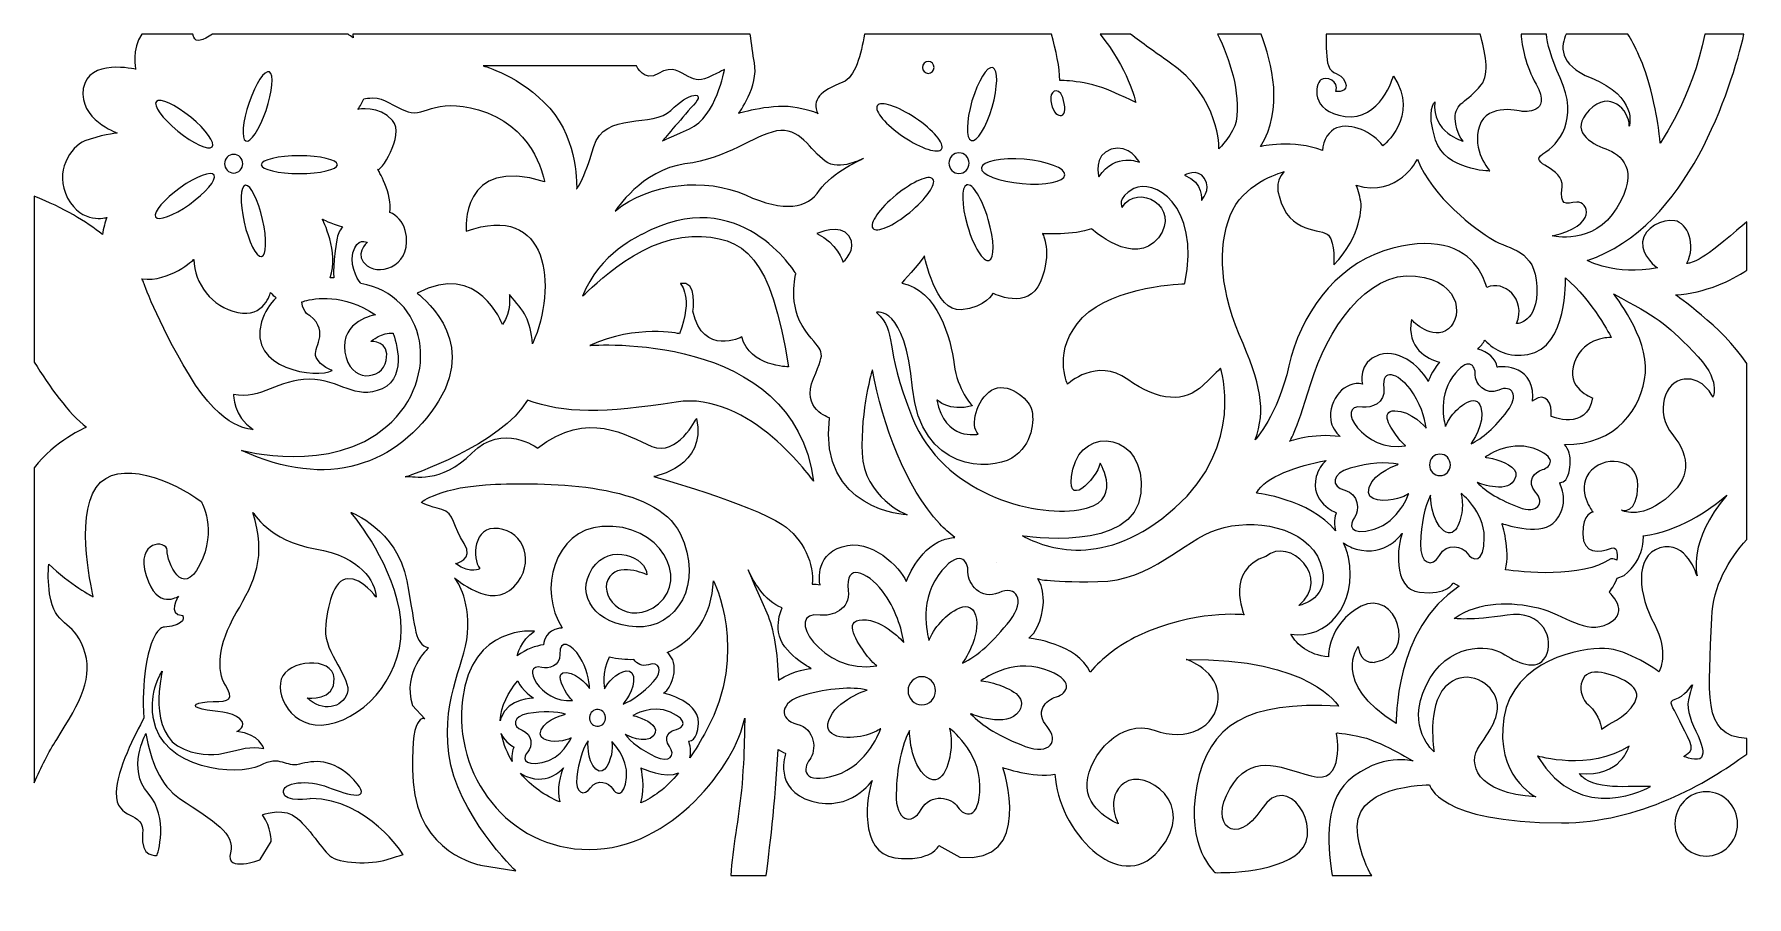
# Model space of a CAD drawing. Header units: millimetres. Extents: x -1200 to 1200, y -620 to 590.
import ezdxf

# ---------------------------------------------------------------- set-up
doc = ezdxf.new("R2010")
doc.units = ezdxf.units.MM
doc.header["$MEASUREMENT"] = 0
doc.layers.add('Layer 1', color=7, linetype='Continuous')

msp = doc.modelspace()

# ---------------------------------------------------------------- linework, layer by layer
at = {"layer": 'Layer 1', "color": 250, "lineweight": 20}
for points, knots in [([(-1049.3693, 589.9734), (-1049.3693, 589.9734), (-977.9568, 589.9734), (-977.9568, 589.9734), (-977.3713, 588.6749), (-976.8482, 587.3284), (-976.3958, 585.9329), (-973.7027, 577.6274), (-963.8627, 581.5171), (-950.0965, 589.9734), (-950.0965, 589.9734), (-760.31, 589.9734), (-760.31, 589.9734), (-757.9758, 588.4327), (-755.579, 586.7027), (-753.1989, 584.7797), (-753.1989, 584.7797), (-753.5826, 589.9734), (-753.5826, 589.9734), (-753.5826, 589.9734), (-196.5921, 589.9734), (-196.5921, 589.9734), (-194.9337, 576.3804), (-192.9316, 561.9327), (-190.7294, 550.047), (-184.6525, 517.2487), (-212.7583, 478.984), (-212.7583, 478.984), (-212.7583, 478.984), (-162.6236, 493.8214), (-130.7196, 486.7932), (-98.8157, 479.7649), (-101.8541, 478.2031), (-101.8541, 478.2031), (-110.9696, 497.7259), (-98.0561, 511.0014), (-66.9118, 522.715), (-49.5826, 529.2328), (-40.9553, 562.0972), (-36.7111, 589.9734), (-36.7111, 589.9734), (225.5305, 589.9734), (225.5305, 589.9734), (231.668, 568.0924), (237.3959, 542.7163), (237.0838, 525.0612), (237.0838, 525.0612), (274.7992, 525.7414), (309.2062, 510.0963), (343.6133, 494.4512), (343.6133, 494.4512), (343.6133, 494.4512), (343.6133, 494.4512), (332.5833, 543.928), (293.5637, 589.9734), (293.5637, 589.9734), (336.3525, 589.9734), (336.3525, 589.9734), (352.4898, 577.857), (370.7941, 564.5409), (390.5733, 550.8719), (462.151, 501.4061), (460.3155, 429.1751), (460.3155, 429.1751), (460.3155, 429.1751), (481.6162, 452.0896), (484.2382, 467.4183), (490.7611, 509.5689), (475.2695, 555.229), (458.4361, 589.9734), (458.4361, 589.9734), (519.255, 589.9734), (519.255, 589.9734), (535.0805, 549.5222), (550.8929, 484.598), (518.6714, 432.5448), (518.6714, 432.5448), (565.2814, 443.2387), (605.1592, 426.696), (605.6025, 441.8343), (615.3367, 454.9235), (625.0746, 458.6117), (645.2698, 466.2606), (676.0942, 453.1481), (689.912, 433.4795), (689.912, 433.4795), (742.4705, 474.0289), (704.7771, 531.3789), (704.7771, 531.3789), (686.6843, 467.8289), (636.9291, 474.8039), (587.1739, 481.7789), (595.4664, 519.7539), (603.0051, 525.9539), (610.5437, 532.1539), (629.3904, 524.4039), (624.1133, 509.6789), (624.1133, 509.6789), (643.7139, 507.3539), (636.9291, 522.854), (630.1443, 538.3539), (618.8363, 531.3789), (613.5592, 546.1039), (610.6717, 554.1613), (610.2673, 573.8212), (610.4929, 589.9734), (610.4929, 589.9734), (826.2423, 589.9734), (826.2423, 589.9734), (833.2487, 567.1607), (840.086, 534.3275), (827.786, 518.9337), (807.8999, 494.0459), (790.6077, 494.0459), (791.4723, 471.8248), (792.3369, 449.6036), (802.7122, 439.8263), (802.7122, 439.8263), (802.7122, 439.8263), (757.7526, 452.2702), (762.9402, 494.9348), (762.9402, 494.9348), (749.9711, 484.2687), (763.8049, 441.604), (777.6386, 398.9394), (839.8905, 398.0505), (839.8905, 398.0505), (839.8905, 398.0505), (813.9522, 427.3824), (825.1922, 461.1586), (836.4321, 494.9348), (885.7148, 481.6021), (885.7148, 481.6021), (885.7148, 481.6021), (928.9453, 477.1579), (904.7362, 519.8225), (889.7965, 546.1514), (885.0661, 573.1528), (883.6324, 589.9734), (883.6324, 589.9734), (919.3329, 589.9734), (919.3329, 589.9734), (920.488, 577.7624), (924.9972, 558.1685), (938.456, 528.711), (965.2589, 470.0471), (936.7268, 436.2709), (914.247, 422.0493), (891.767, 407.8278), (944.5083, 403.3836), (941.0498, 375.8293), (937.5914, 348.275), (946.2375, 352.7193), (961.8004, 354.497), (977.3634, 356.2747), (992.3352, 321.3936), (927.2161, 307.3881), (927.2161, 307.3881), (985.1449, 292.2777), (1018.0001, 346.4974), (1050.8552, 400.717), (1024.0524, 421.1605), (1002.4371, 429.1601), (980.8218, 437.1598), (950.5605, 454.0479), (979.0926, 483.3799), (1007.6248, 512.7118), (1035.2923, 484.2687), (1035.2923, 461.1586), (1035.2923, 461.1586), (1048.2614, 502.0456), (981.6864, 528.711), (935.0122, 547.4056), (939.7597, 575.0911), (946.7678, 589.9734), (946.7678, 589.9734), (1033.4089, 589.9734), (1033.4089, 589.9734), (1041.9979, 575.8133), (1056.7572, 547.9945), (1065.5536, 511.823), (1078.5227, 458.4921), (1078.5227, 437.1598), (1078.5227, 437.1598), (1078.5227, 437.1598), (1123.5431, 500.9598), (1141.2081, 589.9734), (1141.2081, 589.9734), (1196.0767, 589.9734), (1196.0767, 589.9734), (1177.9183, 513.8132), (1118.5753, 320.1916), (976.532, 272.6895), (976.532, 272.6895), (1014.934, 250.9863), (1074.7341, 262.2979), (1074.7341, 262.2979), (1051.7176, 279.0525), (1053.9393, 298.8051), (1056.1611, 318.5577), (1081.5471, 331.4871), (1099.1157, 328.4769), (1116.6843, 325.4667), (1129.6516, 294.5049), (1115.8477, 268.7034), (1115.8477, 268.7034), (1126.3052, 265.2631), (1167.7169, 299.6652), (1180.7133, 310.4617), (1191.4002, 319.4357), (1199.95, 326.6693), (1199.95, 326.6693), (1199.95, 258.9443), (1199.95, 258.9443), (1178.0887, 244.7673), (1142.6654, 226.9488), (1099.9523, 224.4106), (1099.9523, 224.4106), (1164.7436, 180.9166), (1199.95, 128.0745), (1199.95, 128.0745), (1199.95, -118.6059), (1199.95, -118.6059), (1174.7291, -146.6644), (1152.6365, -183.7175), (1150.9997, -228.3074), (1147.124, -333.8946), (1135.7234, -394.2751), (1199.95, -397.8265), (1199.95, -397.8265), (1199.95, -419.4621), (1199.95, -419.4621), (1144.0194, -460.8115), (1049.1162, -515.8974), (940.4032, -515.8974), (766.3846, -515.8974), (755.5084, -462.7874), (755.5084, -462.7874), (755.5084, -462.7874), (641.3087, -461.3897), (654.9039, -534.0666), (660.2503, -562.6474), (667.4895, -579.7672), (674.3052, -590.0266), (674.3052, -590.0266), (619.1201, -590.0266), (619.1201, -590.0266), (613.5908, -558.8376), (605.8541, -488.2852), (641.3087, -457.1969), (687.5324, -416.6655), (732.3965, -429.2442), (732.3965, -429.2442), (732.3965, -429.2442), (684.8134, -399.894), (654.9039, -394.3034), (624.9944, -388.7129), (624.9944, -390.1105), (624.9944, -390.1105), (624.9944, -390.1105), (638.5897, -464.185), (589.6469, -450.2087), (540.7042, -436.2324), (505.3567, -418.0631), (475.4472, -468.3779), (445.5378, -518.6926), (484.0043, -552.2425), (520.3114, -496.3306), (556.6185, -440.4186), (607.3207, -524.2832), (573.3327, -556.4287), (539.3447, -588.5742), (455.0545, -585.7789), (455.0545, -585.7789), (455.0545, -585.7789), (412.9093, -550.8382), (429.2236, -464.185), (445.5378, -377.5319), (499.9186, -345.3863), (627.7135, -352.3745), (627.7135, -352.3745), (591.0064, -285.2882), (414.2689, -286.6858), (414.2689, -286.6858), (461.852, -302.0597), (459.133, -342.5911), (456.414, -383.1224), (415.6284, -402.6892), (369.4046, -385.9177), (323.181, -369.1461), (278.3168, -420.8585), (275.5977, -459.9921), (272.8787, -499.1258), (319.1024, -517.295), (319.1024, -517.295), (319.1024, -517.295), (299.4835, -479.9597), (327.8897, -459.645), (356.2958, -439.3303), (432.8689, -488.8476), (376.0566, -554.8705), (320.3252, -619.6373), (233.7035, -525.5698), (230.4271, -447.6554), (199.8419, -453.3274), (157.5612, -438.5805), (157.5612, -438.5805), (157.5612, -438.5805), (202.422, -575.5313), (96.9233, -564.0143), (96.9233, -564.0143), (67.8508, -547.6531), (67.8508, -547.6531), (67.8508, -547.6531), (57.5809, -571.6484), (6.2324, -564.9297), (-45.1164, -558.211), (-33.913, -476.6291), (-25.511, -456.4734), (-25.511, -456.4734), (-55.8, -501.4201), (-110.5223, -485.446), (-165.2445, -469.4724), (-147.0038, -418.7907), (-147.0038, -418.7907), (-147.0038, -418.7907), (-151.6363, -416.9611), (-157.6895, -413.07), (-161.3036, -487.4587), (-170.2674, -559.5173), (-174.3933, -590.0266), (-174.3933, -590.0266), (-224.018, -590.0266), (-224.018, -590.0266), (-221.5333, -552.0889), (-212.5863, -508.1195), (-209.0064, -470.579), (-204.1743, -419.9068), (-204.4125, -369.1735), (-204.4125, -369.1735), (-217.2125, -434.9674), (-306.8123, -553.3966), (-422.012, -553.3966), (-537.2117, -553.3966), (-612.7496, -448.0717), (-600.0479, -342.8559), (-587.3462, -237.6402), (-498.8118, -247.1556), (-498.8118, -247.1556), (-518.5936, -260.3144), (-523.2481, -281.847), (-523.2481, -281.847), (-510.2882, -272.1108), (-497.1169, -267.8647), (-486.2909, -266.189), (-485.4129, -258.5174), (-481.3607, -246.7208), (-465.1731, -243.2795), (-463.4506, -242.9133), (-461.7435, -242.7099), (-460.0556, -242.6428), (-494.7907, -190.0855), (-470.772, -104.8402), (-404.4326, -100.3681), (-320.8796, -94.7356), (-282.9356, -174.6476), (-324.9888, -208.7934), (-367.0418, -242.9391), (-408.5419, -201.7527), (-396.2144, -174.9985), (-383.8869, -148.2442), (-341.4254, -167.9578), (-341.4254, -167.9578), (-341.4254, -144.0199), (-393.4748, -121.4899), (-418.1299, -159.5092), (-442.7849, -197.5284), (-412.651, -238.3639), (-356.4923, -241.1801), (-300.3337, -243.9964), (-260.6118, -180.6309), (-294.8548, -110.225), (-329.0979, -39.8189), (-475.6582, -38.4108), (-553.7324, -41.2271), (-631.8067, -44.0433), (-657.8314, -66.5733), (-657.8314, -66.5733), (-657.8314, -66.5733), (-646.8736, -72.2057), (-629.0672, -76.43), (-611.2608, -80.6545), (-612.6305, -101.7762), (-597.5636, -124.3061), (-582.4966, -146.8361), (-609.8911, -152.4686), (-609.8911, -152.4686), (-586.6058, -167.9578), (-575.648, -159.5092), (-575.648, -159.5092), (-586.6058, -145.428), (-585.2361, -98.96), (-549.6233, -103.1843), (-514.0105, -107.4087), (-496.2041, -151.0604), (-527.7077, -184.8553), (-559.2113, -218.6502), (-611.0677, -172.2582), (-611.0677, -172.2582), (-611.0677, -172.2582), (-592.2786, -192.9537), (-592.2786, -241.2434), (-592.2786, -289.5331), (-629.8569, -335.0634), (-619.1202, -419.2254), (-608.3835, -503.3876), (-525.1744, -583.4105), (-525.1744, -583.4105), (-525.1744, -583.4105), (-574.8314, -575.1323), (-574.8314, -575.1323), (-574.8314, -575.1323), (-662.8339, -559.1727), (-668.9331, -458.8498), (-675.0322, -358.527), (-652.6686, -370.0223), (-652.6686, -370.0223), (-652.6686, -370.0223), (-669.9496, -351.2118), (-669.9496, -351.2118), (-685.1976, -304.1855), (-647.5859, -270.7445), (-647.5859, -270.7445), (-667.9166, -263.4293), (-663.8505, -249.844), (-678.0818, -176.6919), (-692.3133, -103.5398), (-756.355, -80.5492), (-756.355, -80.5492), (-756.355, -80.5492), (-702.4787, -143.2509), (-688.2472, -217.448), (-674.0157, -291.6451), (-721.7928, -357.482), (-777.7021, -375.2475), (-833.6115, -393.013), (-862.0743, -341.8065), (-853.9421, -314.6358), (-845.8099, -287.465), (-781.5429, -281.5793), (-779.7352, -313.5907), (-777.9275, -345.6022), (-817.3469, -340.7615), (-817.3469, -340.7615), (-795.9997, -361.6621), (-768.5533, -354.3469), (-761.4376, -334.4913), (-754.3219, -314.6358), (-793.9666, -277.0147), (-791.9336, -244.6188), (-789.9005, -212.2229), (-780.7517, -174.6018), (-760.421, -173.5567), (-740.0904, -172.5118), (-720.7763, -199.6825), (-720.7763, -199.6825), (-722.8093, -176.6919), (-741.107, -143.2509), (-806.1651, -131.7556), (-871.2231, -120.2603), (-893.5869, -80.5492), (-893.5869, -80.5492), (-874.2728, -143.2509), (-890.5373, -176.6919), (-916.9672, -221.6281), (-943.397, -266.5644), (-944.4135, -303.1405), (-932.2152, -322.996), (-920.0168, -342.8515), (-926.116, -345.9866), (-949.4962, -345.9866), (-972.8765, -345.9866), (-983.0418, -352.2568), (-964.7442, -356.437), (-946.4466, -360.617), (-923.0664, -359.572), (-911.8845, -370.0223), (-900.7026, -380.4726), (-915.9507, -387.7879), (-915.9507, -387.7879), (-884.4381, -390.9229), (-878.3389, -411.8235), (-878.3389, -411.8235), (-915.9507, -403.4633), (-937.2979, -433.7691), (-990.1576, -412.8685), (-1043.0172, -391.968), (-1020.6536, -303.1405), (-1020.6536, -303.1405), (-1040.9842, -334.4913), (-1032.8519, -370.0223), (-1032.8519, -370.0223), (-1021.6701, -441.0843), (-914.9341, -451.5346), (-884.4381, -435.8592), (-853.9421, -420.1837), (-847.843, -438.9943), (-828.5288, -433.7691), (-809.2147, -428.5439), (-781.7682, -424.3638), (-752.2888, -455.7148), (-722.8093, -487.0657), (-759.4045, -477.6604), (-787.8674, -466.165), (-816.3304, -454.6697), (-852.9255, -458.8498), (-850.8925, -473.4802), (-848.8595, -488.1107), (-812.2643, -481.8405), (-812.2643, -481.8405), (-731.9582, -482.8855), (-683.1645, -560.2177), (-683.1645, -560.2177), (-683.1645, -560.2177), (-683.1645, -560.2177), (-705.5283, -567.5329), (-727.892, -574.8481), (-773.636, -572.758), (-785.8344, -562.3078), (-798.0328, -551.8575), (-820.3965, -514.2364), (-838.6941, -504.8311), (-856.9917, -495.4258), (-880.372, -504.8311), (-880.372, -504.8311), (-867.157, -522.5966), (-868.1735, -541.98), (-868.1735, -541.98), (-868.1735, -541.98), (-883.4216, -567.5329), (-883.4216, -567.5329), (-883.4216, -567.5329), (-932.2152, -586.3435), (-925.0995, -558.1276), (-917.9837, -529.9118), (-947.4631, -515.2814), (-996.2568, -481.8405), (-1022.8727, -463.5992), (-1037.3877, -428.5667), (-1043.601, -390.8211), (-1043.601, -390.8211), (-1043.6017, -390.8291), (-1043.6017, -390.8291), (-1043.6017, -390.8291), (-1070.5783, -440.5637), (-1040.4401, -474.5451), (-1010.3019, -508.5265), (-1027.8016, -561.4975), (-1027.8016, -561.4975), (-1027.8016, -561.4975), (-1052.1065, -565.4953), (-1048.2177, -531.5139), (-1044.3289, -497.5325), (-1086.1335, -514.5232), (-1085.1613, -473.5457), (-1084.4115, -441.9449), (-1058.2259, -390.7383), (-1046.2795, -368.954), (-1048.3175, -344.3897), (-1047.2372, -319.8171), (-1044.0338, -298.9603), (-1034.885, -239.3937), (-1017.5392, -241.3438), (-1017.5392, -241.3438), (-984.8406, -238.9426), (-991.8474, -225.3365), (-991.8474, -225.3365), (-1015.2036, -224.5361), (-998.0757, -198.1241), (-998.0757, -198.1241), (-998.0757, -198.1241), (-1027.6602, -218.9336), (-1043.231, -169.3111), (-1058.8017, -119.6886), (-1013.8791, -118.4219), (-1013.8791, -134.166), (-1013.8791, -149.9101), (-992.8213, -203.0464), (-967.9348, -153.8462), (-943.0483, -104.6459), (-966.0205, -65.2856), (-966.0205, -65.2856), (-1004.3074, -37.7334), (-1082.7957, -2.3092), (-1113.4252, -45.6055), (-1144.0547, -88.9018), (-1117.2538, -199.1104), (-1117.2538, -199.1104), (-1117.2538, -199.1104), (-1150.7327, -181.282), (-1179.6048, -153.1898), (-1180.7121, -164.4342), (-1180.7979, -178.439), (-1178.4479, -194.9534), (-1171.704, -242.3438), (-1145.6628, -230.3427), (-1130.9095, -270.7876), (-1116.1563, -311.2326), (-1134.1881, -344.9367), (-1168.6123, -398.8633), (-1179.7506, -416.3114), (-1190.5427, -438.1691), (-1200.05, -459.7574), (-1200.05, -459.7574), (-1200.05, -17.9689), (-1200.05, -17.9689), (-1172.3941, 19.072), (-1126.8256, 39.019), (-1126.8256, 39.019), (-1151.4797, 56.9719), (-1179.4328, 97.0079), (-1200.05, 130.2627), (-1200.05, 130.2627), (-1200.05, 362.6889), (-1200.05, 362.6889), (-1158.2983, 346.4831), (-1127.1878, 327.2308), (-1104.3219, 308.9369), (-1103.2804, 318.1987), (-1100.5076, 326.6284), (-1098.3318, 332.9656), (-1098.3318, 332.9656), (-1133.4846, 322.8017), (-1153.2581, 360.0692), (-1173.0315, 397.3367), (-1148.864, 432.3456), (-1129.0905, 440.2509), (-1109.3171, 448.156), (-1084.051, 451.544), (-1084.051, 451.544), (-1084.051, 451.544), (-1137.8787, 470.7424), (-1131.2876, 513.6565), (-1124.6964, 556.5706), (-1057.6865, 540.7601), (-1057.6865, 540.7601), (-1057.6865, 540.7601), (-1063.9508, 569.3503), (-1049.3693, 589.9734)], [0, 0, 0, 0, 0.00462963, 0.00462963, 0.00462963, 0.009259259, 0.009259259, 0.009259259, 0.013888889, 0.013888889, 0.013888889, 0.018518519, 0.018518519, 0.018518519, 0.023148148, 0.023148148, 0.023148148, 0.027777778, 0.027777778, 0.027777778, 0.032407407, 0.032407407, 0.032407407, 0.037037037, 0.037037037, 0.037037037, 0.041666667, 0.041666667, 0.041666667, 0.046296296, 0.046296296, 0.046296296, 0.050925926, 0.050925926, 0.050925926, 0.055555556, 0.055555556, 0.055555556, 0.060185185, 0.060185185, 0.060185185, 0.064814815, 0.064814815, 0.064814815, 0.069444444, 0.069444444, 0.069444444, 0.074074074, 0.074074074, 0.074074074, 0.078703704, 0.078703704, 0.078703704, 0.083333333, 0.083333333, 0.083333333, 0.087962963, 0.087962963, 0.087962963, 0.092592593, 0.092592593, 0.092592593, 0.097222222, 0.097222222, 0.097222222, 0.101851852, 0.101851852, 0.101851852, 0.106481481, 0.106481481, 0.106481481, 0.111111111, 0.111111111, 0.111111111, 0.115740741, 0.115740741, 0.115740741, 0.12037037, 0.12037037, 0.12037037, 0.125, 0.125, 0.125, 0.12962963, 0.12962963, 0.12962963, 0.134259259, 0.134259259, 0.134259259, 0.138888889, 0.138888889, 0.138888889, 0.143518519, 0.143518519, 0.143518519, 0.148148148, 0.148148148, 0.148148148, 0.152777778, 0.152777778, 0.152777778, 0.157407407, 0.157407407, 0.157407407, 0.162037037, 0.162037037, 0.162037037, 0.166666667, 0.166666667, 0.166666667, 0.171296296, 0.171296296, 0.171296296, 0.175925926, 0.175925926, 0.175925926, 0.180555556, 0.180555556, 0.180555556, 0.185185185, 0.185185185, 0.185185185, 0.189814815, 0.189814815, 0.189814815, 0.194444444, 0.194444444, 0.194444444, 0.199074074, 0.199074074, 0.199074074, 0.203703704, 0.203703704, 0.203703704, 0.208333333, 0.208333333, 0.208333333, 0.212962963, 0.212962963, 0.212962963, 0.217592593, 0.217592593, 0.217592593, 0.222222222, 0.222222222, 0.222222222, 0.226851852, 0.226851852, 0.226851852, 0.231481481, 0.231481481, 0.231481481, 0.236111111, 0.236111111, 0.236111111, 0.240740741, 0.240740741, 0.240740741, 0.24537037, 0.24537037, 0.24537037, 0.25, 0.25, 0.25, 0.25462963, 0.25462963, 0.25462963, 0.259259259, 0.259259259, 0.259259259, 0.263888889, 0.263888889, 0.263888889, 0.268518519, 0.268518519, 0.268518519, 0.273148148, 0.273148148, 0.273148148, 0.277777778, 0.277777778, 0.277777778, 0.282407407, 0.282407407, 0.282407407, 0.287037037, 0.287037037, 0.287037037, 0.291666667, 0.291666667, 0.291666667, 0.296296296, 0.296296296, 0.296296296, 0.300925926, 0.300925926, 0.300925926, 0.305555556, 0.305555556, 0.305555556, 0.310185185, 0.310185185, 0.310185185, 0.314814815, 0.314814815, 0.314814815, 0.319444444, 0.319444444, 0.319444444, 0.324074074, 0.324074074, 0.324074074, 0.328703704, 0.328703704, 0.328703704, 0.333333333, 0.333333333, 0.333333333, 0.337962963, 0.337962963, 0.337962963, 0.342592593, 0.342592593, 0.342592593, 0.347222222, 0.347222222, 0.347222222, 0.351851852, 0.351851852, 0.351851852, 0.356481481, 0.356481481, 0.356481481, 0.361111111, 0.361111111, 0.361111111, 0.365740741, 0.365740741, 0.365740741, 0.37037037, 0.37037037, 0.37037037, 0.375, 0.375, 0.375, 0.37962963, 0.37962963, 0.37962963, 0.384259259, 0.384259259, 0.384259259, 0.388888889, 0.388888889, 0.388888889, 0.393518519, 0.393518519, 0.393518519, 0.398148148, 0.398148148, 0.398148148, 0.402777778, 0.402777778, 0.402777778, 0.407407407, 0.407407407, 0.407407407, 0.412037037, 0.412037037, 0.412037037, 0.416666667, 0.416666667, 0.416666667, 0.421296296, 0.421296296, 0.421296296, 0.425925926, 0.425925926, 0.425925926, 0.430555556, 0.430555556, 0.430555556, 0.435185185, 0.435185185, 0.435185185, 0.439814815, 0.439814815, 0.439814815, 0.444444444, 0.444444444, 0.444444444, 0.449074074, 0.449074074, 0.449074074, 0.453703704, 0.453703704, 0.453703704, 0.458333333, 0.458333333, 0.458333333, 0.462962963, 0.462962963, 0.462962963, 0.467592593, 0.467592593, 0.467592593, 0.472222222, 0.472222222, 0.472222222, 0.476851852, 0.476851852, 0.476851852, 0.481481481, 0.481481481, 0.481481481, 0.486111111, 0.486111111, 0.486111111, 0.490740741, 0.490740741, 0.490740741, 0.49537037, 0.49537037, 0.49537037, 0.5, 0.5, 0.5, 0.50462963, 0.50462963, 0.50462963, 0.509259259, 0.509259259, 0.509259259, 0.513888889, 0.513888889, 0.513888889, 0.518518519, 0.518518519, 0.518518519, 0.523148148, 0.523148148, 0.523148148, 0.527777778, 0.527777778, 0.527777778, 0.532407407, 0.532407407, 0.532407407, 0.537037037, 0.537037037, 0.537037037, 0.541666667, 0.541666667, 0.541666667, 0.546296296, 0.546296296, 0.546296296, 0.550925926, 0.550925926, 0.550925926, 0.555555556, 0.555555556, 0.555555556, 0.560185185, 0.560185185, 0.560185185, 0.564814815, 0.564814815, 0.564814815, 0.569444444, 0.569444444, 0.569444444, 0.574074074, 0.574074074, 0.574074074, 0.578703704, 0.578703704, 0.578703704, 0.583333333, 0.583333333, 0.583333333, 0.587962963, 0.587962963, 0.587962963, 0.592592593, 0.592592593, 0.592592593, 0.597222222, 0.597222222, 0.597222222, 0.601851852, 0.601851852, 0.601851852, 0.606481481, 0.606481481, 0.606481481, 0.611111111, 0.611111111, 0.611111111, 0.615740741, 0.615740741, 0.615740741, 0.62037037, 0.62037037, 0.62037037, 0.625, 0.625, 0.625, 0.62962963, 0.62962963, 0.62962963, 0.634259259, 0.634259259, 0.634259259, 0.638888889, 0.638888889, 0.638888889, 0.643518519, 0.643518519, 0.643518519, 0.648148148, 0.648148148, 0.648148148, 0.652777778, 0.652777778, 0.652777778, 0.657407407, 0.657407407, 0.657407407, 0.662037037, 0.662037037, 0.662037037, 0.666666667, 0.666666667, 0.666666667, 0.671296296, 0.671296296, 0.671296296, 0.675925926, 0.675925926, 0.675925926, 0.680555556, 0.680555556, 0.680555556, 0.685185185, 0.685185185, 0.685185185, 0.689814815, 0.689814815, 0.689814815, 0.694444444, 0.694444444, 0.694444444, 0.699074074, 0.699074074, 0.699074074, 0.703703704, 0.703703704, 0.703703704, 0.708333333, 0.708333333, 0.708333333, 0.712962963, 0.712962963, 0.712962963, 0.717592593, 0.717592593, 0.717592593, 0.722222222, 0.722222222, 0.722222222, 0.726851852, 0.726851852, 0.726851852, 0.731481481, 0.731481481, 0.731481481, 0.736111111, 0.736111111, 0.736111111, 0.740740741, 0.740740741, 0.740740741, 0.74537037, 0.74537037, 0.74537037, 0.75, 0.75, 0.75, 0.75462963, 0.75462963, 0.75462963, 0.759259259, 0.759259259, 0.759259259, 0.763888889, 0.763888889, 0.763888889, 0.768518519, 0.768518519, 0.768518519, 0.773148148, 0.773148148, 0.773148148, 0.777777778, 0.777777778, 0.777777778, 0.782407407, 0.782407407, 0.782407407, 0.787037037, 0.787037037, 0.787037037, 0.791666667, 0.791666667, 0.791666667, 0.796296296, 0.796296296, 0.796296296, 0.800925926, 0.800925926, 0.800925926, 0.805555556, 0.805555556, 0.805555556, 0.810185185, 0.810185185, 0.810185185, 0.814814815, 0.814814815, 0.814814815, 0.819444444, 0.819444444, 0.819444444, 0.824074074, 0.824074074, 0.824074074, 0.828703704, 0.828703704, 0.828703704, 0.833333333, 0.833333333, 0.833333333, 0.837962963, 0.837962963, 0.837962963, 0.842592593, 0.842592593, 0.842592593, 0.847222222, 0.847222222, 0.847222222, 0.851851852, 0.851851852, 0.851851852, 0.856481481, 0.856481481, 0.856481481, 0.861111111, 0.861111111, 0.861111111, 0.865740741, 0.865740741, 0.865740741, 0.87037037, 0.87037037, 0.87037037, 0.875, 0.875, 0.875, 0.87962963, 0.87962963, 0.87962963, 0.884259259, 0.884259259, 0.884259259, 0.888888889, 0.888888889, 0.888888889, 0.893518519, 0.893518519, 0.893518519, 0.898148148, 0.898148148, 0.898148148, 0.902777778, 0.902777778, 0.902777778, 0.907407407, 0.907407407, 0.907407407, 0.912037037, 0.912037037, 0.912037037, 0.916666667, 0.916666667, 0.916666667, 0.921296296, 0.921296296, 0.921296296, 0.925925926, 0.925925926, 0.925925926, 0.930555556, 0.930555556, 0.930555556, 0.935185185, 0.935185185, 0.935185185, 0.939814815, 0.939814815, 0.939814815, 0.944444444, 0.944444444, 0.944444444, 0.949074074, 0.949074074, 0.949074074, 0.953703704, 0.953703704, 0.953703704, 0.958333333, 0.958333333, 0.958333333, 0.962962963, 0.962962963, 0.962962963, 0.967592593, 0.967592593, 0.967592593, 0.972222222, 0.972222222, 0.972222222, 0.976851852, 0.976851852, 0.976851852, 0.981481481, 0.981481481, 0.981481481, 0.986111111, 0.986111111, 0.986111111, 0.990740741, 0.990740741, 0.990740741, 0.99537037, 0.99537037, 0.99537037, 1, 1, 1, 1]), ([(-875.1921, 483.0991), (-884.3415, 456.3557), (-897.0736, 437.179), (-903.6266, 440.2762), (-910.1789, 443.3727), (-908.0724, 467.5715), (-898.9223, 494.316), (-889.7747, 521.0573), (-877.0421, 540.2328), (-870.4888, 537.1367), (-863.9379, 534.0399), (-866.0437, 509.841), (-875.1921, 483.0991)], [0, 0, 0, 0, 0.25, 0.25, 0.25, 0.5, 0.5, 0.5, 0.75, 0.75, 0.75, 1, 1, 1, 1]), ([(-232.5889, 540.6652), (-232.5889, 540.6652), (-244.1595, 474.2513), (-281.7642, 457.4), (-319.3689, 440.5487), (-319.3689, 440.5487), (-319.3689, 440.5487), (-319.3689, 440.5487), (-295.2633, 469.295), (-275.9788, 490.607), (-256.6944, 511.9188), (-283.6926, 507.9539), (-307.7982, 483.1725), (-331.9038, 458.3912), (-401.3277, 482.1813), (-415.7911, 432.6187), (-430.2545, 383.056), (-439.8967, 373.1435), (-439.8967, 373.1435), (-439.8967, 373.1435), (-437.004, 440.5487), (-477.5013, 486.1463), (-517.9987, 531.7439), (-571.0309, 545.6214), (-571.0309, 545.6214), (-571.0309, 545.6214), (-355.9553, 545.6214), (-355.9553, 545.6214), (-355.9553, 545.6214), (-345.4029, 521.8314), (-325.1542, 534.7176), (-304.9055, 547.604), (-295.2633, 535.7089), (-283.6926, 530.7526), (-272.122, 525.7964), (-266.9157, 523.2498), (-249.7523, 531.9575), (-232.5889, 540.6652), (-232.5889, 540.6652), (-232.5889, 540.6652)], [0, 0, 0, 0, 0.076923077, 0.076923077, 0.076923077, 0.153846154, 0.153846154, 0.153846154, 0.230769231, 0.230769231, 0.230769231, 0.307692308, 0.307692308, 0.307692308, 0.384615385, 0.384615385, 0.384615385, 0.461538462, 0.461538462, 0.461538462, 0.538461538, 0.538461538, 0.538461538, 0.615384615, 0.615384615, 0.615384615, 0.692307692, 0.692307692, 0.692307692, 0.769230769, 0.769230769, 0.769230769, 0.846153846, 0.846153846, 0.846153846, 0.923076923, 0.923076923, 0.923076923, 1, 1, 1, 1]), ([(52.9206, 535.0829), (48.4455, 535.0829), (44.8163, 538.8137), (44.8163, 543.4141), (44.8163, 548.0147), (48.4455, 551.7456), (52.9206, 551.7456), (57.3956, 551.7456), (61.0247, 548.0147), (61.0247, 543.4141), (61.0247, 538.8137), (57.3956, 535.0829), (52.9206, 535.0829)], [0, 0, 0, 0, 0.25, 0.25, 0.25, 0.5, 0.5, 0.5, 0.75, 0.75, 0.75, 1, 1, 1, 1]), ([(142.2844, 487.662), (134.0168, 459.4612), (121.0161, 438.5451), (113.2534, 440.9493), (105.49, 443.3544), (105.8994, 468.1768), (114.168, 496.3762), (122.4363, 524.5753), (135.4368, 545.4933), (143.2004, 543.0876), (150.9645, 540.6814), (150.554, 515.8602), (142.2844, 487.662)], [0, 0, 0, 0, 0.25, 0.25, 0.25, 0.5, 0.5, 0.5, 0.75, 0.75, 0.75, 1, 1, 1, 1]), ([(-738.1155, 499.3902), (-740.4312, 494.6169), (-743.2045, 489.6485), (-746.504, 484.471), (-746.504, 484.471), (-716.7348, 490.9063), (-697.8355, 468.9336), (-679.9521, 448.1417), (-716.6808, 393.9489), (-718.8779, 400.7247), (-718.8779, 400.7247), (-697.0477, 365.4844), (-701.8512, 340.1468), (-691.621, 335.8942), (-683.4719, 327.6381), (-680.1631, 314.7123), (-668.0872, 267.5372), (-713.1708, 250.1569), (-733.2974, 265.0543), (-753.424, 279.9516), (-733.2974, 298.1596), (-733.2974, 298.1596), (-733.2974, 298.1596), (-747.7886, 305.6083), (-753.424, 283.2622), (-759.0595, 260.9162), (-742.2459, 240.3024), (-742.2459, 240.3024), (-650.1851, 224.8321), (-628.0551, 108.3502), (-705.9527, 40.0991), (-783.8503, -28.152), (-909.5487, 6.4286), (-909.5487, 6.4286), (-789.1615, -49.9923), (-690.0191, -14.5018), (-633.3663, 75.5897), (-576.7135, 165.6812), (-663.4631, 226.6521), (-663.4631, 226.6521), (-577.5987, 273.0629), (-543.9611, 182.9715), (-543.9611, 182.9715), (-530.6831, 200.2617), (-534.2239, 224.8321), (-534.2239, 224.8321), (-513.1471, 201.1946), (-504.5138, 189.3964), (-501.6719, 155.9481), (-501.5896, 156.1353), (-501.5124, 156.3156), (-501.4295, 156.5038), (-466.4594, 235.8945), (-478.1161, 355.7297), (-594.6835, 313.7874), (-594.6835, 313.7874), (-603.9039, 420.9871), (-484.8026, 382.8947), (-484.8026, 382.8947), (-496.0956, 453.9353), (-564.9579, 479.6782), (-633.8202, 505.421), (-652.6008, 473.2425), (-676.0767, 481.2871), (-699.5525, 489.3318), (-707.3777, 500.5942), (-726.1583, 500.5942), (-731.3502, 500.5942), (-735.2243, 500.1019), (-738.1155, 499.3902)], [0, 0, 0, 0, 0.043478261, 0.043478261, 0.043478261, 0.086956522, 0.086956522, 0.086956522, 0.130434783, 0.130434783, 0.130434783, 0.173913043, 0.173913043, 0.173913043, 0.217391304, 0.217391304, 0.217391304, 0.260869565, 0.260869565, 0.260869565, 0.304347826, 0.304347826, 0.304347826, 0.347826087, 0.347826087, 0.347826087, 0.391304348, 0.391304348, 0.391304348, 0.434782609, 0.434782609, 0.434782609, 0.47826087, 0.47826087, 0.47826087, 0.52173913, 0.52173913, 0.52173913, 0.565217391, 0.565217391, 0.565217391, 0.608695652, 0.608695652, 0.608695652, 0.652173913, 0.652173913, 0.652173913, 0.695652174, 0.695652174, 0.695652174, 0.739130435, 0.739130435, 0.739130435, 0.782608696, 0.782608696, 0.782608696, 0.826086957, 0.826086957, 0.826086957, 0.869565217, 0.869565217, 0.869565217, 0.913043478, 0.913043478, 0.913043478, 0.956521739, 0.956521739, 0.956521739, 1, 1, 1, 1]), ([(224.5173, 501.53), (224.5173, 510.948), (238.6115, 519.6416), (243.5445, 492.8364), (248.4925, 465.9496), (224.5173, 472.6366), (224.5173, 501.53)], [0, 0, 0, 0, 0.5, 0.5, 0.5, 1, 1, 1, 1]), ([(-980.8006, 473.5897), (-959.2115, 455.9527), (-945.7499, 437.3097), (-950.7402, 431.9572), (-955.7304, 426.6049), (-977.2845, 436.5688), (-998.8752, 454.2061), (-1020.4627, 471.8416), (-1033.9241, 490.4847), (-1028.934, 495.8376), (-1023.9439, 501.1885), (-1002.389, 491.2256), (-980.8006, 473.5897)], [0, 0, 0, 0, 0.25, 0.25, 0.25, 0.5, 0.5, 0.5, 0.75, 0.75, 0.75, 1, 1, 1, 1]), ([(34.8328, 472.4209), (59.697, 455.6657), (76.1176, 436.2112), (71.506, 428.9772), (66.8936, 421.7443), (42.9877, 429.4652), (18.1249, 446.2212), (-6.7382, 462.9768), (-23.16, 482.4311), (-18.547, 489.6653), (-13.9337, 496.8992), (9.9711, 489.1773), (34.8328, 472.4209)], [0, 0, 0, 0, 0.25, 0.25, 0.25, 0.5, 0.5, 0.5, 0.75, 0.75, 0.75, 1, 1, 1, 1]), ([(-37.7775, 415.9999), (-37.7775, 415.9999), (-82.7247, 396.1967), (-99.4195, 371.1128), (-116.1142, 346.0288), (-148.2194, 339.4278), (-203.4404, 364.5117), (-258.6613, 389.5957), (-338.2821, 381.6744), (-385.7978, 342.0682), (-385.7978, 342.0682), (-348.5558, 400.1573), (-288.198, 408.0786), (-227.8403, 415.9999), (-191.8825, 447.6848), (-159.7772, 454.2858), (-127.672, 460.8869), (-112.177, 426.8305), (-91.7142, 412.0392), (-71.2515, 397.2479), (-37.7775, 415.9999), (-37.7775, 415.9999)], [0, 0, 0, 0, 0.142857143, 0.142857143, 0.142857143, 0.285714286, 0.285714286, 0.285714286, 0.428571429, 0.428571429, 0.428571429, 0.571428571, 0.571428571, 0.571428571, 0.714285714, 0.714285714, 0.714285714, 0.857142857, 0.857142857, 0.857142857, 1, 1, 1, 1]), ([(348.9853, 410.3175), (348.9853, 410.3175), (316.3131, 425.5499), (291.773, 390.0093), (291.773, 390.0093), (283.9408, 420.6075), (309.1376, 428.7791), (334.3357, 436.9511), (348.9853, 410.3175), (348.9853, 410.3175)], [0, 0, 0, 0, 0.333333333, 0.333333333, 0.333333333, 0.666666667, 0.666666667, 0.666666667, 1, 1, 1, 1]), ([(-920.5709, 395.3546), (-927.5983, 395.3546), (-933.297, 401.2131), (-933.297, 408.4379), (-933.297, 415.6622), (-927.5983, 421.5208), (-920.5709, 421.5208), (-913.543, 421.5208), (-907.8443, 415.6622), (-907.8443, 408.4379), (-907.8443, 401.2131), (-913.543, 395.3546), (-920.5709, 395.3546)], [0, 0, 0, 0, 0.25, 0.25, 0.25, 0.5, 0.5, 0.5, 0.75, 0.75, 0.75, 1, 1, 1, 1]), ([(-828.5475, 394.6187), (-857.9663, 394.6187), (-881.8241, 400.1835), (-881.8241, 407.0454), (-881.8241, 413.9075), (-857.9663, 419.4722), (-828.5475, 419.4722), (-799.1289, 419.4722), (-775.2712, 413.9075), (-775.2712, 407.0454), (-775.2712, 400.1835), (-799.1289, 394.6187), (-828.5475, 394.6187)], [0, 0, 0, 0, 0.25, 0.25, 0.25, 0.5, 0.5, 0.5, 0.75, 0.75, 0.75, 1, 1, 1, 1]), ([(95.9344, 394.6242), (88.1415, 394.6242), (81.8218, 401.1209), (81.8218, 409.132), (81.8218, 417.1435), (88.1415, 423.6402), (95.9344, 423.6402), (103.7271, 423.6402), (110.0466, 417.1435), (110.0466, 409.132), (110.0466, 401.1209), (103.7271, 394.6242), (95.9344, 394.6242)], [0, 0, 0, 0, 0.25, 0.25, 0.25, 0.5, 0.5, 0.5, 0.75, 0.75, 0.75, 1, 1, 1, 1]), ([(184.4895, 380.5031), (152.133, 383.2513), (126.5059, 393.115), (127.2624, 402.5291), (128.019, 411.9431), (154.8729, 417.3494), (187.23, 414.6011), (219.5867, 411.8531), (245.2135, 401.9892), (244.4569, 392.575), (243.7003, 383.1607), (216.8464, 377.7548), (184.4895, 380.5031)], [0, 0, 0, 0, 0.25, 0.25, 0.25, 0.5, 0.5, 0.5, 0.75, 0.75, 0.75, 1, 1, 1, 1]), ([(652.7059, 378.1651), (655.7412, 370.3784), (658.0605, 361.5941), (659.4679, 351.6588), (659.4679, 351.6588), (661.5384, 306.9586), (621.163, 266.5156), (621.163, 266.5156), (623.2335, 297.38), (613.9161, 308.0229), (604.5987, 318.6658), (558.0116, 308.0229), (544.5531, 363.366), (544.5531, 363.366), (536.9986, 381.4772), (551.5267, 397.2911), (551.5267, 397.2911), (500.2512, 384.1129), (479.741, 343.6997), (459.2307, 303.2863), (458.7123, 238.9198), (488.762, 169.0061), (518.8117, 99.0925), (526.7194, 63.3228), (510.9039, 21.0495), (510.9039, 21.0495), (542.5351, 55.1933), (558.3507, 125.1069), (574.1664, 195.0205), (621.6132, 263.3082), (691.2019, 286.0708), (760.7906, 308.8334), (801.8097, 291.1892), (821.515, 263.9364), (826.3416, 257.2611), (831.7617, 246.8953), (835.8708, 234.758), (859.2135, 246.1667), (891.5753, 218.5886), (877.2991, 184.1812), (877.2991, 184.1812), (907.876, 184.1812), (905.7672, 236.21), (903.6585, 288.2387), (867.5159, 287.5815), (843.6441, 302.0174), (819.7722, 316.4533), (759.3905, 361.2046), (738.3271, 414.6175), (738.3271, 414.6175), (711.7002, 360.2578), (652.7059, 378.1651)], [0, 0, 0, 0, 0.058823529, 0.058823529, 0.058823529, 0.117647059, 0.117647059, 0.117647059, 0.176470588, 0.176470588, 0.176470588, 0.235294118, 0.235294118, 0.235294118, 0.294117647, 0.294117647, 0.294117647, 0.352941176, 0.352941176, 0.352941176, 0.411764706, 0.411764706, 0.411764706, 0.470588235, 0.470588235, 0.470588235, 0.529411765, 0.529411765, 0.529411765, 0.588235294, 0.588235294, 0.588235294, 0.647058824, 0.647058824, 0.647058824, 0.705882353, 0.705882353, 0.705882353, 0.764705882, 0.764705882, 0.764705882, 0.823529412, 0.823529412, 0.823529412, 0.882352941, 0.882352941, 0.882352941, 0.941176471, 0.941176471, 0.941176471, 1, 1, 1, 1]), ([(-995.4007, 374.7742), (-972.7394, 390.9273), (-951.4881, 398.7904), (-947.9459, 392.3324), (-944.403, 385.875), (-959.9088, 367.5393), (-982.5703, 351.3855), (-1005.2306, 335.2336), (-1026.4808, 327.3707), (-1030.0244, 333.8284), (-1033.5652, 340.2856), (-1018.0607, 358.6216), (-995.4007, 374.7742)], [0, 0, 0, 0, 0.25, 0.25, 0.25, 0.5, 0.5, 0.5, 0.75, 0.75, 0.75, 1, 1, 1, 1]), ([(-109.9879, -181.4301), (-106.5997, -153.9875), (-121.6997, -117.3399), (-151.6635, -97.6598), (-196.9868, -67.8915), (-331.6977, -30.3576), (-331.6977, -30.3576), (-331.6977, -30.3576), (-256.18, -16.136), (-272.1398, 51.0551), (-272.1398, 51.0551), (-298.7394, -2.8541), (-334.4588, 11.9904), (-370.1783, 26.835), (-423.3775, 64.3371), (-494.8163, 9.6466), (-494.8163, 9.6466), (-543.4556, 46.3674), (-586.7749, 2.615), (-630.0943, -41.1374), (-670.3736, -29.418), (-677.2136, -30.1993), (-684.0534, -30.9806), (-677.2136, -30.1993), (-677.2136, -30.1993), (-677.2136, -30.1993), (-543.889, 14.8565), (-508.9166, 76.9954), (-457.594, 57.6546), (-401.0703, 58.0752), (-300.3508, 74.1171), (-196.8972, 90.5945), (-108.0146, -36.7304), (-108.0146, -36.7304), (-135.6993, 175.9769), (-421.2895, 153.5079), (-421.2895, 153.5079), (-355.7203, 183.4667), (-295.9795, 169.9853), (-295.9795, 169.9853), (-275.5803, 220.9152), (-294.5224, 240.3884), (-294.5224, 240.3884), (-269.7518, 246.3802), (-277.0374, 201.4419), (-277.0374, 201.4419), (-262.4664, 137.0305), (-208.5539, 165.4914), (-208.5539, 165.4914), (-196.8972, 123.5491), (-142.9848, 123.5491), (-142.9848, 123.5491), (-167.7554, 277.8368), (-202.7256, 307.7956), (-278.4944, 306.2977), (-354.2632, 304.7997), (-431.4891, 222.4131), (-431.4891, 222.4131), (-409.6328, 282.3307), (-348.4349, 309.2935), (-348.4349, 309.2935), (-211.4681, 384.1905), (-132.777, 254.4595), (-132.777, 254.4595), (-132.777, 254.4595), (-144.8396, 208.99), (-119.7092, 174.8878), (-94.5787, 140.7858), (-89.6001, 150.4348), (-107.9478, 107.3216), (-126.2954, 64.2084), (-85.6685, 52.0828), (-85.6685, 52.0828), (-101.3951, -78.6041), (23.107, -83.9932), (23.107, -83.9932), (23.107, -83.9932), (-37.1782, -59.742), (-39.7993, 2.2332), (-42.4203, 64.2084), (-25.3832, 119.4472), (-25.3832, 119.4472), (-10.9672, 41.3045), (20.9452, -44.9911), (69.0436, -96.6853), (75.3843, -103.5001), (82.4465, -109.8461), (89.9223, -115.737), (83.9978, -116.2489), (78.0307, -117.5537), (72.2362, -119.766), (38.4299, -132.6748), (22.0094, -177.3583), (22.0094, -177.3583), (13.316, -157.499), (-27.252, -115.7945), (-67.819, -128.7033), (-108.3861, -141.6121), (-98.7278, -182.3235), (-98.7278, -182.3235), (-102.4853, -181.4221), (-106.2615, -181.1507), (-109.9879, -181.4301)], [0, 0, 0, 0, 0.029411765, 0.029411765, 0.029411765, 0.058823529, 0.058823529, 0.058823529, 0.088235294, 0.088235294, 0.088235294, 0.117647059, 0.117647059, 0.117647059, 0.147058824, 0.147058824, 0.147058824, 0.176470588, 0.176470588, 0.176470588, 0.205882353, 0.205882353, 0.205882353, 0.235294118, 0.235294118, 0.235294118, 0.264705882, 0.264705882, 0.264705882, 0.294117647, 0.294117647, 0.294117647, 0.323529412, 0.323529412, 0.323529412, 0.352941176, 0.352941176, 0.352941176, 0.382352941, 0.382352941, 0.382352941, 0.411764706, 0.411764706, 0.411764706, 0.441176471, 0.441176471, 0.441176471, 0.470588235, 0.470588235, 0.470588235, 0.5, 0.5, 0.5, 0.529411765, 0.529411765, 0.529411765, 0.558823529, 0.558823529, 0.558823529, 0.588235294, 0.588235294, 0.588235294, 0.617647059, 0.617647059, 0.617647059, 0.647058824, 0.647058824, 0.647058824, 0.676470588, 0.676470588, 0.676470588, 0.705882353, 0.705882353, 0.705882353, 0.735294118, 0.735294118, 0.735294118, 0.764705882, 0.764705882, 0.764705882, 0.794117647, 0.794117647, 0.794117647, 0.823529412, 0.823529412, 0.823529412, 0.852941176, 0.852941176, 0.852941176, 0.882352941, 0.882352941, 0.882352941, 0.911764706, 0.911764706, 0.911764706, 0.941176471, 0.941176471, 0.941176471, 0.970588235, 0.970588235, 0.970588235, 1, 1, 1, 1]), ([(7.8459, 364.5724), (31.1122, 383.5982), (54.2278, 393.5359), (59.4657, 386.7672), (64.7033, 379.998), (50.0819, 359.0781), (26.8145, 340.0539), (3.5483, 321.0283), (-19.5675, 311.09), (-24.8056, 317.8598), (-30.0428, 324.6298), (-15.4214, 345.5484), (7.8459, 364.5724)], [0, 0, 0, 0, 0.25, 0.25, 0.25, 0.5, 0.5, 0.5, 0.75, 0.75, 0.75, 1, 1, 1, 1]), ([(462.5499, 121.5611), (462.5499, 121.5611), (497.9504, 13.782), (398.5565, -74.4011), (299.1626, -162.584), (217.469, -130.3902), (184.7915, -113.5935), (184.7915, -113.5935), (342.7325, -138.7886), (350.9019, -53.4051), (359.0712, 31.9784), (269.2082, 41.7765), (255.5926, -19.8116), (241.977, -81.3997), (289.6317, -33.8089), (293.7164, -11.4132), (293.7164, -11.4132), (329.1169, -67.4024), (263.762, -77.2005), (198.4071, -86.9986), (73.1435, -53.4051), (30.9351, 51.5746), (-11.2732, 156.5543), (10.5117, 170.5516), (-19.4426, 199.9459), (-19.4426, 199.9459), (20.0427, 211.1437), (30.9351, 93.5665), (41.8276, -24.0108), (139.86, -22.611), (169.8143, -4.4145), (199.7687, 13.782), (201.6629, 49.3251), (197.6636, 64.1264), (193.6643, 78.9277), (162.8692, 104.0076), (141.6727, 90.851), (120.4761, 77.6943), (110.8776, 41.1022), (122.8757, 29.1789), (122.8757, 29.1789), (75.9015, 18.4517), (64.7215, 77.4513), (64.7215, 77.4513), (82.0005, 59.5327), (114.4213, 69.0554), (114.4213, 69.0554), (93.4401, 91.3955), (89.1172, 126.9479), (84.7943, 162.5003), (66.0619, 232.1237), (15.6285, 241.0118), (15.6285, 241.0118), (40.656, 268.1704), (47.4935, 279.417), (47.4935, 279.417), (63.2196, 199.9875), (98.7746, 203.5021), (134.3295, 207.0166), (143.2182, 226.6983), (143.2182, 226.6983), (143.2182, 226.6983), (193.1319, 201.3933), (210.2256, 242.8654), (227.3193, 284.3374), (212.9606, 310.3453), (212.9606, 310.3453), (212.9606, 310.3453), (257.4832, 307.5473), (281.5038, 317.2753), (281.5038, 317.2753), (341.9193, 261.9009), (375.4025, 304.5541), (408.8858, 347.2073), (345.5588, 383.1259), (324.4498, 347.2073), (324.4498, 347.2073), (315.715, 359.9285), (341.1914, 373.3979), (366.6678, 386.8674), (435.0902, 354.6903), (412.5253, 240.2002), (412.5253, 240.2002), (313.0055, 237.4936), (269.2365, 192.4976), (225.4675, 147.5016), (248.1625, 99.1726), (248.1625, 99.1726), (248.1625, 99.1726), (288.6893, 137.5025), (332.4583, 105.8388), (376.2273, 74.1748), (413.1063, 73.4512), (437.8281, 97.5062), (462.5499, 121.5611), (462.5499, 121.5611), (462.5499, 121.5611)], [0, 0, 0, 0, 0.03125, 0.03125, 0.03125, 0.0625, 0.0625, 0.0625, 0.09375, 0.09375, 0.09375, 0.125, 0.125, 0.125, 0.15625, 0.15625, 0.15625, 0.1875, 0.1875, 0.1875, 0.21875, 0.21875, 0.21875, 0.25, 0.25, 0.25, 0.28125, 0.28125, 0.28125, 0.3125, 0.3125, 0.3125, 0.34375, 0.34375, 0.34375, 0.375, 0.375, 0.375, 0.40625, 0.40625, 0.40625, 0.4375, 0.4375, 0.4375, 0.46875, 0.46875, 0.46875, 0.5, 0.5, 0.5, 0.53125, 0.53125, 0.53125, 0.5625, 0.5625, 0.5625, 0.59375, 0.59375, 0.59375, 0.625, 0.625, 0.625, 0.65625, 0.65625, 0.65625, 0.6875, 0.6875, 0.6875, 0.71875, 0.71875, 0.71875, 0.75, 0.75, 0.75, 0.78125, 0.78125, 0.78125, 0.8125, 0.8125, 0.8125, 0.84375, 0.84375, 0.84375, 0.875, 0.875, 0.875, 0.90625, 0.90625, 0.90625, 0.9375, 0.9375, 0.9375, 0.96875, 0.96875, 0.96875, 1, 1, 1, 1]), ([(435.5784, 356.8071), (435.5784, 356.8071), (439.3996, 381.9488), (411.8865, 392.1627), (411.8865, 392.1627), (430.2285, 403.1622), (440.1639, 387.4486), (450.0992, 371.735), (435.5784, 356.8071), (435.5784, 356.8071)], [0, 0, 0, 0, 0.333333333, 0.333333333, 0.333333333, 0.666666667, 0.666666667, 0.666666667, 1, 1, 1, 1]), ([(-905.8289, 326.4008), (-912.0023, 354.0294), (-911.2124, 377.234), (-904.0646, 378.2171), (-896.9164, 379.2009), (-886.1147, 357.5912), (-879.9405, 329.9623), (-873.7675, 302.3336), (-874.5573, 279.1303), (-881.7059, 278.1465), (-888.8525, 277.1635), (-899.6553, 298.7727), (-905.8289, 326.4008)], [0, 0, 0, 0, 0.25, 0.25, 0.25, 0.5, 0.5, 0.5, 0.75, 0.75, 0.75, 1, 1, 1, 1]), ([(107.8489, 321.13), (99.2586, 350.3891), (98.825, 376.1432), (106.8795, 378.6427), (114.9342, 381.1422), (128.4331, 359.4412), (137.0235, 330.182), (145.6137, 300.923), (146.0484, 275.1689), (137.9929, 272.6693), (129.9375, 270.1696), (116.4391, 291.8713), (107.8489, 321.13)], [0, 0, 0, 0, 0.25, 0.25, 0.25, 0.5, 0.5, 0.5, 0.75, 0.75, 0.75, 1, 1, 1, 1]), ([(-796.2379, 330.7069), (-796.2379, 330.7069), (-772.5216, 283.8049), (-785.3, 248.5226), (-781.939, 248.6001), (-779.9912, 248.5016), (-779.9912, 248.5016), (-779.9912, 248.5016), (-783.2115, 255.9504), (-775.9658, 301.4701), (-774.8581, 308.4295), (-772.1255, 314.6694), (-768.2591, 320.0841), (-785.156, 324.5313), (-796.2379, 330.7069), (-796.2379, 330.7069)], [0, 0, 0, 0, 0.2, 0.2, 0.2, 0.4, 0.4, 0.4, 0.6, 0.6, 0.6, 0.8, 0.8, 0.8, 1, 1, 1, 1]), ([(-66.6128, 270.2466), (-66.6128, 270.2466), (-75.162, 297.869), (-103.2525, 310.4246), (-103.2525, 310.4246), (-70.2767, 325.4913), (-58.0635, 306.6579), (-45.8502, 287.8245), (-66.6128, 270.2466), (-66.6128, 270.2466)], [0, 0, 0, 0, 0.333333333, 0.333333333, 0.333333333, 0.666666667, 0.666666667, 0.666666667, 1, 1, 1, 1]), ([(-820.735, 215.931), (-822.1403, 215.453), (-823.5754, 214.9921), (-825.0748, 214.5687), (-822.6596, 197.1884), (-813.8039, 195.5331), (-813.8039, 195.5331), (-784.0165, 170.7042), (-811.3887, 150.0133), (-804.9482, 136.7712), (-798.5076, 123.5291), (-782.4064, 118.5633), (-782.4064, 118.5633), (-803.3381, 106.1488), (-901.556, 120.2185), (-881.4293, 186.4291), (-877.0523, 200.8279), (-869.7798, 211.8968), (-861.0816, 220.4075), (-863.7807, 222.3828), (-866.3715, 224.8542), (-868.7404, 227.939), (-868.7404, 227.939), (-877.5287, 191.8008), (-914.8785, 199.706), (-952.2283, 207.6112), (-975.2973, 240.3615), (-976.3958, 274.241), (-976.3958, 274.241), (-1010.003, 242.1694), (-1049.2168, 246.8072), (-1047.7124, 244.0325), (-1047.0454, 242.487), (-1047.0454, 242.487), (-1047.0454, 242.487), (-1029.9241, 190.8122), (-982.6916, 111.6585), (-935.4592, 32.5047), (-893.4029, 35.8305), (-893.4029, 35.8305), (-921.2248, 53.7898), (-920.8775, 84.6303), (-920.8775, 84.6303), (-882.2344, 77.1817), (-858.0825, 106.1488), (-814.609, 106.1488), (-771.1355, 106.1488), (-751.0089, 75.5264), (-712.3657, 92.9066), (-673.7227, 110.2869), (-697.0695, 170.7042), (-697.0695, 170.7042), (-711.5607, 173.1871), (-728.4671, 159.1173), (-728.4671, 159.1173), (-728.4671, 159.1173), (-701.0948, 160.7726), (-706.7303, 132.633), (-712.3657, 104.4935), (-758.2545, 99.5277), (-764.6949, 144.2199), (-771.1355, 188.9121), (-722.0265, 196.3608), (-722.0265, 196.3608), (-766.4594, 227.0404), (-807.6086, 219.5311), (-820.735, 215.931)], [0, 0, 0, 0, 0.045454545, 0.045454545, 0.045454545, 0.090909091, 0.090909091, 0.090909091, 0.136363636, 0.136363636, 0.136363636, 0.181818182, 0.181818182, 0.181818182, 0.227272727, 0.227272727, 0.227272727, 0.272727273, 0.272727273, 0.272727273, 0.318181818, 0.318181818, 0.318181818, 0.363636364, 0.363636364, 0.363636364, 0.409090909, 0.409090909, 0.409090909, 0.454545455, 0.454545455, 0.454545455, 0.5, 0.5, 0.5, 0.545454545, 0.545454545, 0.545454545, 0.590909091, 0.590909091, 0.590909091, 0.636363636, 0.636363636, 0.636363636, 0.681818182, 0.681818182, 0.681818182, 0.727272727, 0.727272727, 0.727272727, 0.772727273, 0.772727273, 0.772727273, 0.818181818, 0.818181818, 0.818181818, 0.863636364, 0.863636364, 0.863636364, 0.909090909, 0.909090909, 0.909090909, 0.954545455, 0.954545455, 0.954545455, 1, 1, 1, 1]), ([(630.2567, 25.6243), (623.7907, 31.9366), (618.0906, 39.8327), (616.9269, 48.6897), (613.0536, 78.1718), (637.6833, 104.9544), (661.3308, 99.2815), (661.3308, 99.2815), (653.9638, 130.3363), (684.9082, 140.183), (715.8529, 150.0299), (746.7981, 118.2177), (753.4295, 103.0689), (753.4295, 103.0689), (758.667, 117.3144), (769.3364, 130.0472), (752.3096, 134.8978), (722.7751, 149.2756), (729.8906, 190.0313), (729.8906, 190.0313), (753.854, 162.498), (777.8172, 174.091), (801.7805, 185.6839), (804.5997, 243.6488), (735.5291, 250.8944), (666.4584, 258.1399), (611.4838, 174.091), (588.9302, 100.1858), (566.3764, 26.2807), (559.3285, 19.0351), (559.3285, 19.0351), (559.3285, 19.0351), (591.5068, 31.1162), (630.2567, 25.6243)], [0, 0, 0, 0, 0.090909091, 0.090909091, 0.090909091, 0.181818182, 0.181818182, 0.181818182, 0.272727273, 0.272727273, 0.272727273, 0.363636364, 0.363636364, 0.363636364, 0.454545455, 0.454545455, 0.454545455, 0.545454545, 0.545454545, 0.545454545, 0.636363636, 0.636363636, 0.636363636, 0.727272727, 0.727272727, 0.727272727, 0.818181818, 0.818181818, 0.818181818, 0.909090909, 0.909090909, 0.909090909, 1, 1, 1, 1]), ([(823.0133, 148.5429), (837.3857, 144.75), (848.6775, 135.0541), (849.9781, 123.1046), (849.9781, 123.1046), (900.0492, 130.3363), (900.0492, 81.8602), (900.0492, 81.8602), (900.049, 79.2868), (899.5812, 75.3549), (900.244, 75.904), (900.9025, 76.4146), (901.5497, 76.872), (918.4197, 88.7952), (927.9091, 72.5362), (925.8003, 54.1094), (925.8003, 54.1094), (975.356, 32.4307), (983.7909, 80.1238), (983.7909, 80.1238), (944.7791, 93.1309), (958.4859, 129.9846), (972.1928, 166.8383), (1010.1503, 164.6704), (1010.1503, 164.6704), (1010.1503, 164.6704), (983.7909, 216.6992), (945.8334, 248.1332), (945.8334, 248.1332), (950.0509, 150.5794), (893.1147, 140.8239), (867.3249, 136.4051), (846.2947, 145.9972), (832.9629, 160.9367), (830.3093, 156.5451), (827.0224, 152.384), (823.0133, 148.5429)], [0, 0, 0, 0, 0.083333333, 0.083333333, 0.083333333, 0.166666667, 0.166666667, 0.166666667, 0.25, 0.25, 0.25, 0.333333333, 0.333333333, 0.333333333, 0.416666667, 0.416666667, 0.416666667, 0.5, 0.5, 0.5, 0.583333333, 0.583333333, 0.583333333, 0.666666667, 0.666666667, 0.666666667, 0.75, 0.75, 0.75, 0.833333333, 0.833333333, 0.833333333, 0.916666667, 0.916666667, 0.916666667, 1, 1, 1, 1]), ([(856.8286, -96.1916), (856.8286, -96.1916), (868.8985, -133.0396), (861.8433, -161.1267), (882.8997, -164.038), (969.3257, -173.8676), (1009.2763, -145.5977), (1009.2763, -145.5977), (1013.8932, -145.3034), (1017.7888, -147.38), (1018.9806, -136.8442), (1017.9454, -128.0189), (1010.1971, -130.8954), (993.0548, -137.2592), (970.6745, -140.1963), (970.1983, -110.8249), (969.7222, -81.4534), (984.4836, -79.9849), (984.4836, -79.9849), (984.4836, -79.9849), (960.6749, -50.6134), (978.7695, -25.6477), (996.8641, -0.682), (1047.3388, -2.1506), (1047.3388, -42.7811), (1047.3388, -83.4115), (1024.4824, -77.5372), (1024.4824, -77.5372), (1024.4824, -77.5372), (1048.7672, -91.2439), (1085.4328, -62.362), (1122.0982, -33.4801), (1121.8885, -3.7414), (1096.1653, 28.0996), (1070.4422, 59.9405), (1084.6162, 103.6544), (1112.4391, 106.3528), (1140.2621, 109.0512), (1152.3362, 80.9879), (1152.3362, 80.9879), (1152.3362, 80.9879), (1165.9853, 104.1941), (1125.0382, 145.2096), (1084.0912, 186.2251), (1075.5388, 192.2916), (1013.3719, 225.6773), (1013.3719, 225.6773), (1062.0848, 165.5831), (1057.9093, 115.0277), (1053.8671, 66.0837), (1016.8404, 13.159), (944.6426, 14.7527), (950.3243, 7.5097), (953.6, -1.5373), (952.361, -12.8192), (952.361, -12.8192), (952.4947, -38.3031), (937.6255, -39.3296), (937.6255, -39.3296), (955.2164, -71.8975), (928.0471, -96.1376), (907.9837, -114.037), (856.8286, -96.1916), (856.8286, -96.1916)], [0, 0, 0, 0, 0.047619048, 0.047619048, 0.047619048, 0.095238095, 0.095238095, 0.095238095, 0.142857143, 0.142857143, 0.142857143, 0.19047619, 0.19047619, 0.19047619, 0.238095238, 0.238095238, 0.238095238, 0.285714286, 0.285714286, 0.285714286, 0.333333333, 0.333333333, 0.333333333, 0.380952381, 0.380952381, 0.380952381, 0.428571429, 0.428571429, 0.428571429, 0.476190476, 0.476190476, 0.476190476, 0.523809524, 0.523809524, 0.523809524, 0.571428571, 0.571428571, 0.571428571, 0.619047619, 0.619047619, 0.619047619, 0.666666667, 0.666666667, 0.666666667, 0.714285714, 0.714285714, 0.714285714, 0.761904762, 0.761904762, 0.761904762, 0.80952381, 0.80952381, 0.80952381, 0.857142857, 0.857142857, 0.857142857, 0.904761905, 0.904761905, 0.904761905, 0.952380952, 0.952380952, 0.952380952, 1, 1, 1, 1]), ([(721.8875, 12.8532), (664.0089, 1.7497), (620.0472, 72.9758), (661.5592, 66.9926), (673.5029, 65.2706), (693.987, 72.78), (691.4101, 93.4038), (687.6463, 123.5264), (711.2868, 114.1028), (728.0323, 92.5125), (741.9067, 74.6234), (748.9276, 51.422), (750.8138, 37.6423), (750.8138, 37.6423), (729.664, 62.3924), (706.827, 62.0106), (684.6718, 61.6407), (701.4179, 37.4362), (710.274, 25.3827), (715.0183, 18.2328), (721.8875, 12.8532), (721.8875, 12.8532)], [0, 0, 0, 0, 0.142857143, 0.142857143, 0.142857143, 0.285714286, 0.285714286, 0.285714286, 0.428571429, 0.428571429, 0.428571429, 0.571428571, 0.571428571, 0.571428571, 0.714285714, 0.714285714, 0.714285714, 0.857142857, 0.857142857, 0.857142857, 1, 1, 1, 1]), ([(777.8078, 39.7513), (777.8078, 39.7513), (765.6443, 79.0865), (787.6281, 109.4194), (809.6104, 139.7535), (820.0247, 125.3447), (819.3942, 112.9622), (818.7631, 100.5804), (833.8722, 82.5772), (852.4115, 90.8909), (870.9504, 99.2045), (881.5364, 83.5921), (864.3778, 61.3565), (847.2202, 39.1193), (829.207, 22.8975), (813.5076, 15.6246), (813.5076, 15.6246), (834.1539, 44.4583), (827.4077, 66.8904), (820.8621, 88.6543), (795.0379, 66.8332), (786.2598, 54.7198), (780.9103, 48.0362), (777.8078, 39.7513), (777.8078, 39.7513)], [0, 0, 0, 0, 0.125, 0.125, 0.125, 0.25, 0.25, 0.25, 0.375, 0.375, 0.375, 0.5, 0.5, 0.5, 0.625, 0.625, 0.625, 0.75, 0.75, 0.75, 0.875, 0.875, 0.875, 1, 1, 1, 1]), ([(769.9835, -28.9972), (761.8992, -28.9972), (755.3435, -22.2575), (755.3435, -13.9468), (755.3435, -5.6362), (761.8992, 1.1037), (769.9835, 1.1037), (778.0675, 1.1037), (784.6234, -5.6362), (784.6234, -13.9468), (784.6234, -22.2575), (778.0675, -28.9972), (769.9835, -28.9972)], [0, 0, 0, 0, 0.25, 0.25, 0.25, 0.5, 0.5, 0.5, 0.75, 0.75, 0.75, 1, 1, 1, 1]), ([(833.1457, -3.3564), (833.1457, -3.3564), (865.5218, 21.0524), (900.5026, 9.3202), (935.4831, -2.4125), (925.5257, -17.1582), (913.911, -20.497), (902.2955, -23.8359), (890.5222, -36.9136), (904.105, -52.3208), (917.6882, -67.7281), (906.676, -83.025), (880.6999, -73.4085), (854.7237, -63.7916), (834.0196, -51.4218), (822.303, -38.4495), (822.303, -38.4495), (861.6651, -55.3863), (873.9989, -35.6238), (883.9067, -19.7486), (863.6115, -11.4964), (849.6423, -6.8113), (841.7737, -3.7334), (833.1457, -3.3564), (833.1457, -3.3564)], [0, 0, 0, 0, 0.125, 0.125, 0.125, 0.25, 0.25, 0.25, 0.375, 0.375, 0.375, 0.5, 0.5, 0.5, 0.625, 0.625, 0.625, 0.75, 0.75, 0.75, 0.875, 0.875, 0.875, 1, 1, 1, 1]), ([(623.6879, -106.225), (620.0962, -93.345), (624.506, -81.0963), (624.506, -81.0963), (624.506, -81.0963), (586.8862, -66.2611), (596.6774, -30.2359), (599.2632, -20.7225), (604.3297, -13.4275), (610.3848, -7.8401), (569.6824, -15.8729), (525.6456, -29.8261), (512.9685, -53.4775), (512.9685, -53.4775), (587.1612, -62.0474), (623.6879, -106.225)], [0, 0, 0, 0, 0.2, 0.2, 0.2, 0.4, 0.4, 0.4, 0.6, 0.6, 0.6, 0.8, 0.8, 0.8, 1, 1, 1, 1]), ([(726.1454, -54.4828), (726.1454, -54.4828), (712.9848, -93.477), (677.713, -104.2469), (642.4412, -115.0184), (642.4885, -97.0671), (650.2035, -87.5365), (657.9186, -78.006), (656.2987, -54.2867), (636.6076, -49.5379), (616.9156, -44.7887), (617.5266, -25.7681), (644.2192, -18.515), (670.9109, -11.2608), (694.786, -9.3515), (711.5973, -13.1869), (711.5973, -13.1869), (678.2693, -23.5781), (670.6109, -45.6993), (663.1818, -67.1608), (696.5743, -65.573), (710.6595, -61.2718), (718.8362, -59.2102), (726.1454, -54.4828), (726.1454, -54.4828)], [0, 0, 0, 0, 0.125, 0.125, 0.125, 0.25, 0.25, 0.25, 0.375, 0.375, 0.375, 0.5, 0.5, 0.5, 0.625, 0.625, 0.625, 0.75, 0.75, 0.75, 0.875, 0.875, 0.875, 1, 1, 1, 1]), ([(1172.121, -56.312), (1145.8145, -78.9998), (1104.3289, -107.0691), (1054.9576, -113.2725), (1054.9576, -113.2725), (1057.8146, -145.5811), (1028.2917, -169.0782), (1028.2917, -169.0782), (1018.4748, -172.8267), (1018.4748, -172.8267), (1012.6217, -186.8307), (1007.0592, -192.5508), (1007.0592, -192.5508), (1007.0592, -192.5508), (1038.4561, -219.6823), (1006.1491, -236.5224), (973.8421, -253.3628), (944.7202, -223.4245), (907.4079, -214.5366), (870.0956, -205.6487), (826.239, -204.1781), (789.8905, -229.344), (789.8905, -229.344), (813.0603, -232.8617), (864.0713, -224.7684), (915.0824, -216.6751), (930.8342, -259.8482), (918.2234, -282.7263), (905.6127, -305.6045), (876.6821, -290.3524), (857.395, -278.1507), (838.108, -265.949), (779.5051, -262.8986), (750.5745, -323.1444), (721.6439, -383.3901), (761.7016, -416.1821), (761.7016, -416.1821), (761.7016, -416.1821), (751.3163, -352.8859), (777.2796, -325.4322), (803.243, -297.9784), (838.8499, -317.0436), (847.7516, -339.1591), (856.6533, -361.2746), (843.3007, -382.6275), (825.4973, -407.7934), (807.6939, -432.9594), (821.0464, -474.9027), (904.1291, -479.4783), (904.1291, -479.4783), (846.4747, -450.8185), (859.6205, -368.9007), (872.7663, -286.9827), (967.9247, -270.5246), (1000.5643, -271.2873), (1033.2039, -272.0498), (1076.9707, -304.0793), (1076.9707, -304.0793), (1076.9707, -304.0793), (1092.0667, -276.7754), (1070.458, -237.3952), (1048.8493, -198.0148), (1040.9915, -141.4689), (1078.3158, -130.3616), (1115.6399, -119.2543), (1130.3732, -169.7418), (1130.3732, -169.7418), (1130.3732, -169.7418), (1116.4165, -121.0046), (1172.121, -56.312)], [0, 0, 0, 0, 0.043478261, 0.043478261, 0.043478261, 0.086956522, 0.086956522, 0.086956522, 0.130434783, 0.130434783, 0.130434783, 0.173913043, 0.173913043, 0.173913043, 0.217391304, 0.217391304, 0.217391304, 0.260869565, 0.260869565, 0.260869565, 0.304347826, 0.304347826, 0.304347826, 0.347826087, 0.347826087, 0.347826087, 0.391304348, 0.391304348, 0.391304348, 0.434782609, 0.434782609, 0.434782609, 0.47826087, 0.47826087, 0.47826087, 0.52173913, 0.52173913, 0.52173913, 0.565217391, 0.565217391, 0.565217391, 0.608695652, 0.608695652, 0.608695652, 0.652173913, 0.652173913, 0.652173913, 0.695652174, 0.695652174, 0.695652174, 0.739130435, 0.739130435, 0.739130435, 0.782608696, 0.782608696, 0.782608696, 0.826086957, 0.826086957, 0.826086957, 0.869565217, 0.869565217, 0.869565217, 0.913043478, 0.913043478, 0.913043478, 0.956521739, 0.956521739, 0.956521739, 1, 1, 1, 1]), ([(799.5011, -54.034), (799.5011, -54.034), (832.1149, -78.1063), (832.1145, -115.9327), (832.1156, -153.7593), (815.3902, -148.6016), (808.6996, -138.2848), (802.0096, -127.9681), (779.4309, -122.8107), (769.3965, -140.8638), (759.3609, -158.9178), (741.7986, -152.8997), (742.6355, -124.5298), (743.4716, -96.1597), (748.4892, -72.0881), (756.8518, -56.6129), (756.8518, -56.6129), (757.0519, -92.4156), (775.4985, -106.2616), (793.3954, -119.6931), (801.423, -86.3337), (801.4223, -71.2284), (801.8282, -62.5835), (799.5011, -54.034), (799.5011, -54.034)], [0, 0, 0, 0, 0.125, 0.125, 0.125, 0.25, 0.25, 0.25, 0.375, 0.375, 0.375, 0.5, 0.5, 0.5, 0.625, 0.625, 0.625, 0.75, 0.75, 0.75, 0.875, 0.875, 0.875, 1, 1, 1, 1]), ([(206.3234, -173.3284), (211.1426, -181.0775), (214.2218, -191.4064), (214.2218, -205.1619), (214.2218, -205.1619), (214.2218, -239.9162), (193.9378, -256.7968), (193.9378, -256.7968), (262.9709, -264.6907), (279.5723, -304.8342), (297.2877, -284.2193), (319.7751, -266.7389), (347.048, -253.7586), (424.8595, -216.7249), (495.4662, -224.1317), (495.4662, -224.1317), (495.4662, -224.1317), (468.1794, -160.7588), (525.9608, -142.3509), (559.4989, -113.9062), (619.0292, -172.5193), (572.0757, -211.3075), (572.0757, -211.3075), (620.7061, -201.826), (602.2601, -150.9705), (583.8141, -100.1149), (507.5147, -88.0474), (458.0459, -104.4247), (408.5772, -120.8019), (367.4929, -176.8291), (290.3551, -177.6911), (213.2173, -178.5531), (206.5097, -173.3813), (206.5097, -173.3813), (206.5097, -173.3813), (206.3234, -173.3284), (206.3234, -173.3284)], [0, 0, 0, 0, 0.083333333, 0.083333333, 0.083333333, 0.166666667, 0.166666667, 0.166666667, 0.25, 0.25, 0.25, 0.333333333, 0.333333333, 0.333333333, 0.416666667, 0.416666667, 0.416666667, 0.5, 0.5, 0.5, 0.583333333, 0.583333333, 0.583333333, 0.666666667, 0.666666667, 0.666666667, 0.75, 0.75, 0.75, 0.833333333, 0.833333333, 0.833333333, 0.916666667, 0.916666667, 0.916666667, 1, 1, 1, 1]), ([(796.8576, -184.1535), (796.8576, -184.1535), (788.3973, -179.3923), (788.3973, -179.3923), (788.3973, -179.3923), (780.5635, -197.696), (741.3947, -192.571), (702.2255, -187.4459), (710.7717, -125.2152), (717.1806, -109.8405), (717.1806, -109.8405), (694.0762, -144.1257), (652.3342, -131.9408), (644.7641, -129.731), (639.0319, -126.6479), (634.7079, -123.0851), (637.7769, -129.2523), (640.1583, -135.9455), (641.6675, -143.2128), (655.8469, -211.4941), (610.2438, -259.2877), (561.0253, -251.3442), (569.7619, -266.4629), (585.4591, -280.3052), (613.6245, -283.3855), (613.6245, -283.3855), (612.1836, -237.4638), (659.735, -212.2809), (707.2865, -187.0979), (741.8695, -278.9415), (678.4674, -290.7923), (678.4674, -290.7923), (658.2941, -293.755), (655.4122, -268.5721), (655.4122, -268.5721), (616.5064, -318.9379), (708.7274, -376.7105), (708.7274, -376.7105), (705.4256, -243.2735), (796.8576, -184.1535)], [0, 0, 0, 0, 0.076923077, 0.076923077, 0.076923077, 0.153846154, 0.153846154, 0.153846154, 0.230769231, 0.230769231, 0.230769231, 0.307692308, 0.307692308, 0.307692308, 0.384615385, 0.384615385, 0.384615385, 0.461538462, 0.461538462, 0.461538462, 0.538461538, 0.538461538, 0.538461538, 0.615384615, 0.615384615, 0.615384615, 0.692307692, 0.692307692, 0.692307692, 0.769230769, 0.769230769, 0.769230769, 0.846153846, 0.846153846, 0.846153846, 0.923076923, 0.923076923, 0.923076923, 1, 1, 1, 1]), ([(-156.9366, -315.9627), (-158.7083, -277.3596), (-163.5967, -243.5176), (-173.4116, -221.397), (-214.0354, -129.8404), (-195.286, -169.9968), (-195.286, -169.9968), (-195.286, -169.9968), (-176.8701, -206.8986), (-151.859, -214.4806), (-156.4406, -224.7144), (-158.5347, -236.5057), (-156.9395, -248.6473), (-153.0817, -278.0099), (-111.1977, -299.3314), (-111.1977, -299.3314), (-111.1977, -299.3314), (-135.931, -301.6473), (-156.9366, -315.9627)], [0, 0, 0, 0, 0.166666667, 0.166666667, 0.166666667, 0.333333333, 0.333333333, 0.333333333, 0.5, 0.5, 0.5, 0.666666667, 0.666666667, 0.666666667, 0.833333333, 0.833333333, 0.833333333, 1, 1, 1, 1]), ([(53.9683, -260.3651), (53.9683, -260.3651), (38.0225, -208.7981), (66.8425, -169.0331), (95.6603, -129.2662), (109.3128, -148.1555), (108.4862, -164.3885), (107.6591, -180.6206), (127.4664, -204.2221), (151.7702, -193.3233), (176.0744, -182.4244), (189.952, -202.8916), (167.4581, -232.0416), (144.9652, -261.1936), (121.3507, -282.4595), (100.7691, -291.9941), (100.7691, -291.9941), (127.8358, -254.1945), (118.9918, -224.7867), (110.4108, -196.2555), (76.5561, -224.8618), (65.0487, -240.7418), (58.0358, -249.5039), (53.9683, -260.3651), (53.9683, -260.3651)], [0, 0, 0, 0, 0.125, 0.125, 0.125, 0.25, 0.25, 0.25, 0.375, 0.375, 0.375, 0.5, 0.5, 0.5, 0.625, 0.625, 0.625, 0.75, 0.75, 0.75, 0.875, 0.875, 0.875, 1, 1, 1, 1]), ([(-19.3406, -295.6273), (-95.2172, -310.1833), (-152.8495, -216.809), (-98.4285, -224.653), (-82.7708, -226.91), (-55.9171, -217.0661), (-59.2954, -190.0289), (-64.2295, -150.5394), (-33.2376, -162.8935), (-11.2851, -191.1976), (6.9037, -214.6491), (16.1078, -245.065), (18.5803, -263.1297), (18.5803, -263.1297), (-9.1462, -230.6835), (-39.0846, -231.1841), (-68.1292, -231.6691), (-46.1756, -263.3999), (-34.5658, -279.2016), (-28.346, -288.5745), (-19.3406, -295.6273), (-19.3406, -295.6273)], [0, 0, 0, 0, 0.142857143, 0.142857143, 0.142857143, 0.285714286, 0.285714286, 0.285714286, 0.428571429, 0.428571429, 0.428571429, 0.571428571, 0.571428571, 0.571428571, 0.714285714, 0.714285714, 0.714285714, 0.857142857, 0.857142857, 0.857142857, 1, 1, 1, 1]), ([(148.5801, -151.0894), (148.5801, -151.0894), (148.5805, -151.0923), (148.5805, -151.0923), (148.5805, -151.0923), (148.5849, -151.0916), (148.5849, -151.0916), (148.5849, -151.0916), (148.5801, -151.0894), (148.5801, -151.0894)], [0, 0, 0, 0, 0.333333333, 0.333333333, 0.333333333, 0.666666667, 0.666666667, 0.666666667, 1, 1, 1, 1]), ([(-313.0729, -277.0185), (-306.669, -282.1901), (-301.9482, -290.726), (-303.2708, -304.8068), (-303.2708, -304.8068), (-305.1932, -325.2783), (-318.075, -334.0353), (-318.075, -334.0353), (-262.3543, -346.0599), (-269.7422, -381.9277), (-269.7422, -381.9277), (-271.487, -401.6168), (-283.0443, -401.2697), (-283.0443, -401.2697), (-278.3059, -412.4655), (-281.2318, -424.871), (-273.6497, -413.7749), (-265.8758, -400.9892), (-257.8723, -386.2165), (-197.6046, -274.975), (-248.2843, -176.4066), (-248.2843, -176.4066), (-249.7749, -225.4436), (-276.0078, -260.7156), (-313.0729, -277.0185)], [0, 0, 0, 0, 0.125, 0.125, 0.125, 0.25, 0.25, 0.25, 0.375, 0.375, 0.375, 0.5, 0.5, 0.5, 0.625, 0.625, 0.625, 0.75, 0.75, 0.75, 0.875, 0.875, 0.875, 1, 1, 1, 1]), ([(-445.8521, -344.4385), (-491.3514, -348.5755), (-520.1329, -290.2055), (-488.5113, -298.0072), (-479.4133, -300.2525), (-463.0508, -296.024), (-463.5456, -279.9003), (-464.2664, -256.3518), (-446.6947, -265.4408), (-435.3297, -283.396), (-425.9134, -298.2734), (-422.1745, -316.7276), (-421.7175, -327.5134), (-421.7175, -327.5134), (-436.254, -306.7796), (-453.9167, -305.3243), (-471.052, -303.9122), (-459.8762, -323.8859), (-453.9118, -333.8724), (-450.7665, -339.7575), (-445.8521, -344.4385), (-445.8521, -344.4385)], [0, 0, 0, 0, 0.142857143, 0.142857143, 0.142857143, 0.285714286, 0.285714286, 0.285714286, 0.428571429, 0.428571429, 0.428571429, 0.571428571, 0.571428571, 0.571428571, 0.714285714, 0.714285714, 0.714285714, 0.857142857, 0.857142857, 0.857142857, 1, 1, 1, 1]), ([(-400.7199, -327.9536), (-400.7199, -327.9536), (-405.7029, -304.0897), (-394.207, -283.565), (-382.5093, -286.2071), (-370.9392, -287.3586), (-359.7369, -287.1076), (-355.612, -292.9877), (-348.3223, -297.1709), (-339.402, -294.1818), (-324.4829, -289.1832), (-317.4412, -302.05), (-332.3034, -317.9055), (-347.1653, -333.7619), (-362.2517, -344.908), (-374.9022, -349.321), (-374.9022, -349.321), (-356.8678, -328.6379), (-360.4505, -310.7985), (-363.926, -293.4909), (-385.4508, -308.3614), (-393.1072, -317.0426), (-397.7232, -321.794), (-400.7199, -327.9536), (-400.7199, -327.9536)], [0, 0, 0, 0, 0.125, 0.125, 0.125, 0.25, 0.25, 0.25, 0.375, 0.375, 0.375, 0.5, 0.5, 0.5, 0.625, 0.625, 0.625, 0.75, 0.75, 0.75, 0.875, 0.875, 0.875, 1, 1, 1, 1]), ([(126.5142, -316.8772), (126.5142, -316.8772), (168.9577, -284.8785), (214.8159, -300.259), (260.6742, -315.6396), (247.6202, -334.9712), (232.3934, -339.348), (217.1664, -343.7249), (201.7322, -360.8695), (219.5387, -381.0676), (237.3455, -401.2657), (222.9092, -421.3193), (188.8555, -408.7125), (154.8019, -396.1055), (127.6595, -379.8893), (112.2995, -362.8828), (112.2995, -362.8828), (163.9015, -385.0862), (180.0707, -359.1784), (193.0595, -338.3668), (166.4531, -327.5483), (148.1403, -321.4066), (137.825, -317.3715), (126.5142, -316.8772), (126.5142, -316.8772)], [0, 0, 0, 0, 0.125, 0.125, 0.125, 0.25, 0.25, 0.25, 0.375, 0.375, 0.375, 0.5, 0.5, 0.5, 0.625, 0.625, 0.625, 0.75, 0.75, 0.75, 0.875, 0.875, 0.875, 1, 1, 1, 1]), ([(43.7109, -350.4913), (33.1132, -350.4913), (24.5187, -341.6559), (24.5187, -330.7608), (24.5187, -319.8661), (33.1132, -311.0305), (43.7109, -311.0305), (54.3089, -311.0305), (62.9034, -319.8661), (62.9034, -330.7608), (62.9034, -341.6559), (54.3089, -350.4913), (43.7109, -350.4913)], [0, 0, 0, 0, 0.25, 0.25, 0.25, 0.5, 0.5, 0.5, 0.75, 0.75, 0.75, 1, 1, 1, 1]), ([(996.2743, -384.7099), (996.2743, -384.7099), (994.916, -365.1667), (977.9433, -350.51), (961.1017, -335.9666), (963.8077, -301.308), (991.6541, -304.6577), (1015.1251, -307.4809), (1048.3018, -321.9108), (1045.8358, -338.6447), (1042.4417, -361.677), (1005.7792, -378.4284), (1005.7792, -378.4284), (1005.7792, -378.4284), (996.2743, -384.7099), (996.2743, -384.7099)], [0, 0, 0, 0, 0.2, 0.2, 0.2, 0.4, 0.4, 0.4, 0.6, 0.6, 0.6, 0.8, 0.8, 0.8, 1, 1, 1, 1]), ([(-547.055, -372.6833), (-546.7091, -371.2025), (-546.2533, -369.6804), (-545.6645, -368.114), (-535.4901, -341.0456), (-500.1639, -341.249), (-500.1639, -341.249), (-500.1639, -341.249), (-516.8796, -330.5696), (-522.4989, -316.7113), (-535.6435, -332.7324), (-545.9865, -351.7808), (-547.055, -372.6833)], [0, 0, 0, 0, 0.25, 0.25, 0.25, 0.5, 0.5, 0.5, 0.75, 0.75, 0.75, 1, 1, 1, 1]), ([(-13.7588, -383.9016), (-13.7588, -383.9016), (-31.0116, -435.0216), (-77.2517, -449.1406), (-123.4915, -463.2615), (-123.4295, -439.7283), (-113.3152, -427.2337), (-103.2012, -414.7399), (-105.3251, -383.6449), (-131.139, -377.4195), (-156.9543, -371.1934), (-156.1533, -346.2583), (-121.1607, -336.7498), (-86.1688, -327.24), (-54.87, -324.7371), (-32.831, -329.7646), (-32.831, -329.7646), (-76.5223, -343.3872), (-86.5622, -372.3874), (-96.3012, -400.522), (-52.5252, -398.4409), (-34.0603, -392.8019), (-23.3411, -390.0991), (-13.7588, -383.9016), (-13.7588, -383.9016)], [0, 0, 0, 0, 0.125, 0.125, 0.125, 0.25, 0.25, 0.25, 0.375, 0.375, 0.375, 0.5, 0.5, 0.5, 0.625, 0.625, 0.625, 0.75, 0.75, 0.75, 0.875, 0.875, 0.875, 1, 1, 1, 1]), ([(1111.7469, -422.8871), (1111.7469, -422.8871), (1132.1835, -430.8562), (1136.4117, -424.336), (1140.6399, -417.8158), (1137.8211, -406.2243), (1128.6599, -387.3883), (1119.4986, -368.5522), (1114.5657, -353.3385), (1119.4986, -337.4002), (1124.4317, -321.462), (1123.727, -322.1865), (1123.727, -322.1865), (1123.727, -322.1865), (1111.7469, -339.5736), (1099.7668, -342.4715), (1087.7868, -345.3693), (1097.6527, -354.0629), (1103.2904, -367.8278), (1108.928, -381.5926), (1128.6599, -409.8467), (1120.2034, -416.3669), (1111.7469, -422.8871), (1111.7469, -422.8871), (1111.7469, -422.8871)], [0, 0, 0, 0, 0.125, 0.125, 0.125, 0.25, 0.25, 0.25, 0.375, 0.375, 0.375, 0.5, 0.5, 0.5, 0.625, 0.625, 0.625, 0.75, 0.75, 0.75, 0.875, 0.875, 0.875, 1, 1, 1, 1]), ([(-447.4476, -396.7606), (-447.4476, -396.7606), (-460.4387, -425.8639), (-488.4569, -431.4765), (-516.4748, -437.0911), (-515.1357, -423.2329), (-508.4872, -416.4646), (-501.8386, -409.6963), (-501.3697, -391.2561), (-516.2301, -386.0796), (-531.0919, -380.9026), (-529.2411, -366.2621), (-508.1029, -362.7077), (-486.9653, -359.1523), (-468.3902, -359.5072), (-455.6871, -363.7567), (-455.6871, -363.7567), (-482.1763, -369.2271), (-489.6947, -385.7218), (-496.9874, -401.7247), (-471.0872, -403.0586), (-459.8982, -400.8166), (-453.4351, -399.8513), (-447.4476, -396.7606), (-447.4476, -396.7606)], [0, 0, 0, 0, 0.125, 0.125, 0.125, 0.25, 0.25, 0.25, 0.375, 0.375, 0.375, 0.5, 0.5, 0.5, 0.625, 0.625, 0.625, 0.75, 0.75, 0.75, 0.875, 0.875, 0.875, 1, 1, 1, 1]), ([(-411.7474, -380.4412), (-417.9902, -379.8216), (-422.5635, -374.1141), (-421.9608, -367.6977), (-421.3582, -361.2799), (-415.8072, -356.5779), (-409.5644, -357.1974), (-403.3217, -357.817), (-398.7486, -363.5243), (-399.3521, -369.9419), (-399.9542, -376.3591), (-405.505, -381.0609), (-411.7474, -380.4412)], [0, 0, 0, 0, 0.25, 0.25, 0.25, 0.5, 0.5, 0.5, 0.75, 0.75, 0.75, 1, 1, 1, 1]), ([(-361.1141, -365.4827), (-361.1141, -365.4827), (-334.3432, -349.1158), (-308.1818, -360.8566), (-282.0207, -372.5977), (-290.7794, -383.2214), (-299.9907, -384.9096), (-309.2023, -386.5975), (-319.242, -395.7939), (-309.8706, -408.732), (-300.4994, -421.6704), (-310.1119, -432.6388), (-329.4732, -423.2219), (-348.8348, -413.8049), (-363.9257, -402.6665), (-372.032, -391.7508), (-372.032, -391.7508), (-342.8653, -407.8469), (-331.9073, -393.5307), (-323.1052, -382.032), (-338.179, -374.1038), (-348.6267, -369.4148), (-354.4786, -366.436), (-361.1141, -365.4827), (-361.1141, -365.4827)], [0, 0, 0, 0, 0.125, 0.125, 0.125, 0.25, 0.25, 0.25, 0.375, 0.375, 0.375, 0.5, 0.5, 0.5, 0.625, 0.625, 0.625, 0.75, 0.75, 0.75, 0.875, 0.875, 0.875, 1, 1, 1, 1]), ([(82.4073, -383.3135), (82.4073, -383.3135), (125.1628, -414.8712), (125.1622, -464.4602), (125.1635, -514.0491), (103.2372, -507.2876), (94.4664, -493.7626), (85.696, -480.238), (56.0962, -473.477), (42.9415, -497.1438), (29.7852, -520.8117), (6.7619, -512.9223), (7.8591, -475.7305), (8.955, -438.5387), (15.5328, -406.9817), (26.496, -386.6944), (26.496, -386.6944), (26.7583, -433.6302), (50.9412, -451.7816), (74.4031, -469.39), (84.9269, -425.6568), (84.9262, -405.8546), (85.4581, -394.5214), (82.4073, -383.3135), (82.4073, -383.3135)], [0, 0, 0, 0, 0.125, 0.125, 0.125, 0.25, 0.25, 0.25, 0.375, 0.375, 0.375, 0.5, 0.5, 0.5, 0.625, 0.625, 0.625, 0.75, 0.75, 0.75, 0.875, 0.875, 0.875, 1, 1, 1, 1]), ([(-530.0514, -430.151), (-532.5207, -419.4208), (-527.8643, -409.5213), (-527.8643, -409.5213), (-527.8643, -409.5213), (-540.2937, -403.1467), (-545.568, -390.8785), (-545.4944, -391.2203), (-545.4362, -391.5599), (-545.3572, -391.9024), (-542.078, -406.1091), (-536.7959, -418.8546), (-530.0514, -430.151)], [0, 0, 0, 0, 0.25, 0.25, 0.25, 0.5, 0.5, 0.5, 0.75, 0.75, 0.75, 1, 1, 1, 1]), ([(-390.7701, -402.0371), (-390.7701, -402.0371), (-367.3318, -423.1255), (-370.0753, -452.3357), (-372.8176, -481.5451), (-385.3599, -476.2805), (-389.7775, -467.8007), (-394.1951, -459.3216), (-411.2561, -453.6083), (-420.3147, -466.7799), (-429.3733, -479.9516), (-442.4981, -473.9583), (-439.7947, -452.1159), (-437.091, -430.2721), (-431.4708, -412.0688), (-423.8911, -400.7594), (-423.8911, -400.7594), (-426.3326, -428.4212), (-413.0928, -440.5277), (-400.247, -452.2713), (-391.629, -427.1261), (-390.5336, -415.4622), (-389.5935, -408.8177), (-390.7701, -402.0371), (-390.7701, -402.0371)], [0, 0, 0, 0, 0.125, 0.125, 0.125, 0.25, 0.25, 0.25, 0.375, 0.375, 0.375, 0.5, 0.5, 0.5, 0.625, 0.625, 0.625, 0.75, 0.75, 0.75, 0.875, 0.875, 0.875, 1, 1, 1, 1]), ([(1065.0428, -464.9983), (1065.0428, -464.9983), (966.18, -522.4437), (906.7192, -422.2825), (906.7192, -422.2825), (979.7916, -444.3769), (1034.9541, -408.2895), (1034.9541, -408.2895), (1024.2081, -452.4782), (965.4637, -446.5863), (981.7221, -472.215), (1038.9813, -463.4224), (1065.0428, -464.9983)], [0, 0, 0, 0, 0.25, 0.25, 0.25, 0.5, 0.5, 0.5, 0.75, 0.75, 0.75, 1, 1, 1, 1]), ([(-463.6897, -486.649), (-468.6357, -469.7222), (-462.404, -446.363), (-458.3851, -438.8207), (-458.3851, -438.8207), (-478.7134, -463.5254), (-510.0625, -450.9168), (-513.3754, -449.5843), (-516.1816, -448.0698), (-518.5607, -446.4291), (-503.2759, -464.9349), (-483.7823, -478.3169), (-463.6897, -486.649)], [0, 0, 0, 0, 0.25, 0.25, 0.25, 0.5, 0.5, 0.5, 0.75, 0.75, 0.75, 1, 1, 1, 1]), ([(-349.5593, -438.9859), (-349.5593, -438.9859), (-343.2509, -466.867), (-349.8451, -487.8586), (-332.9538, -480.774), (-315.5245, -468.1993), (-297.0117, -445.913), (-314.791, -455.093), (-349.5593, -438.9859), (-349.5593, -438.9859)], [0, 0, 0, 0, 0.333333333, 0.333333333, 0.333333333, 0.666666667, 0.666666667, 0.666666667, 1, 1, 1, 1]), ([(1143.144, -562.487), (1118.931, -562.487), (1099.295, -542.3006), (1099.295, -517.4089), (1099.295, -492.5171), (1118.931, -472.3307), (1143.144, -472.3307), (1167.357, -472.3307), (1186.993, -492.5171), (1186.993, -517.4089), (1186.993, -542.3006), (1167.357, -562.487), (1143.144, -562.487)], [0, 0, 0, 0, 0.25, 0.25, 0.25, 0.5, 0.5, 0.5, 0.75, 0.75, 0.75, 1, 1, 1, 1])]:
    msp.add_open_spline(points, degree=3, knots=knots, dxfattribs=at)

doc.saveas('drawing.dxf')
